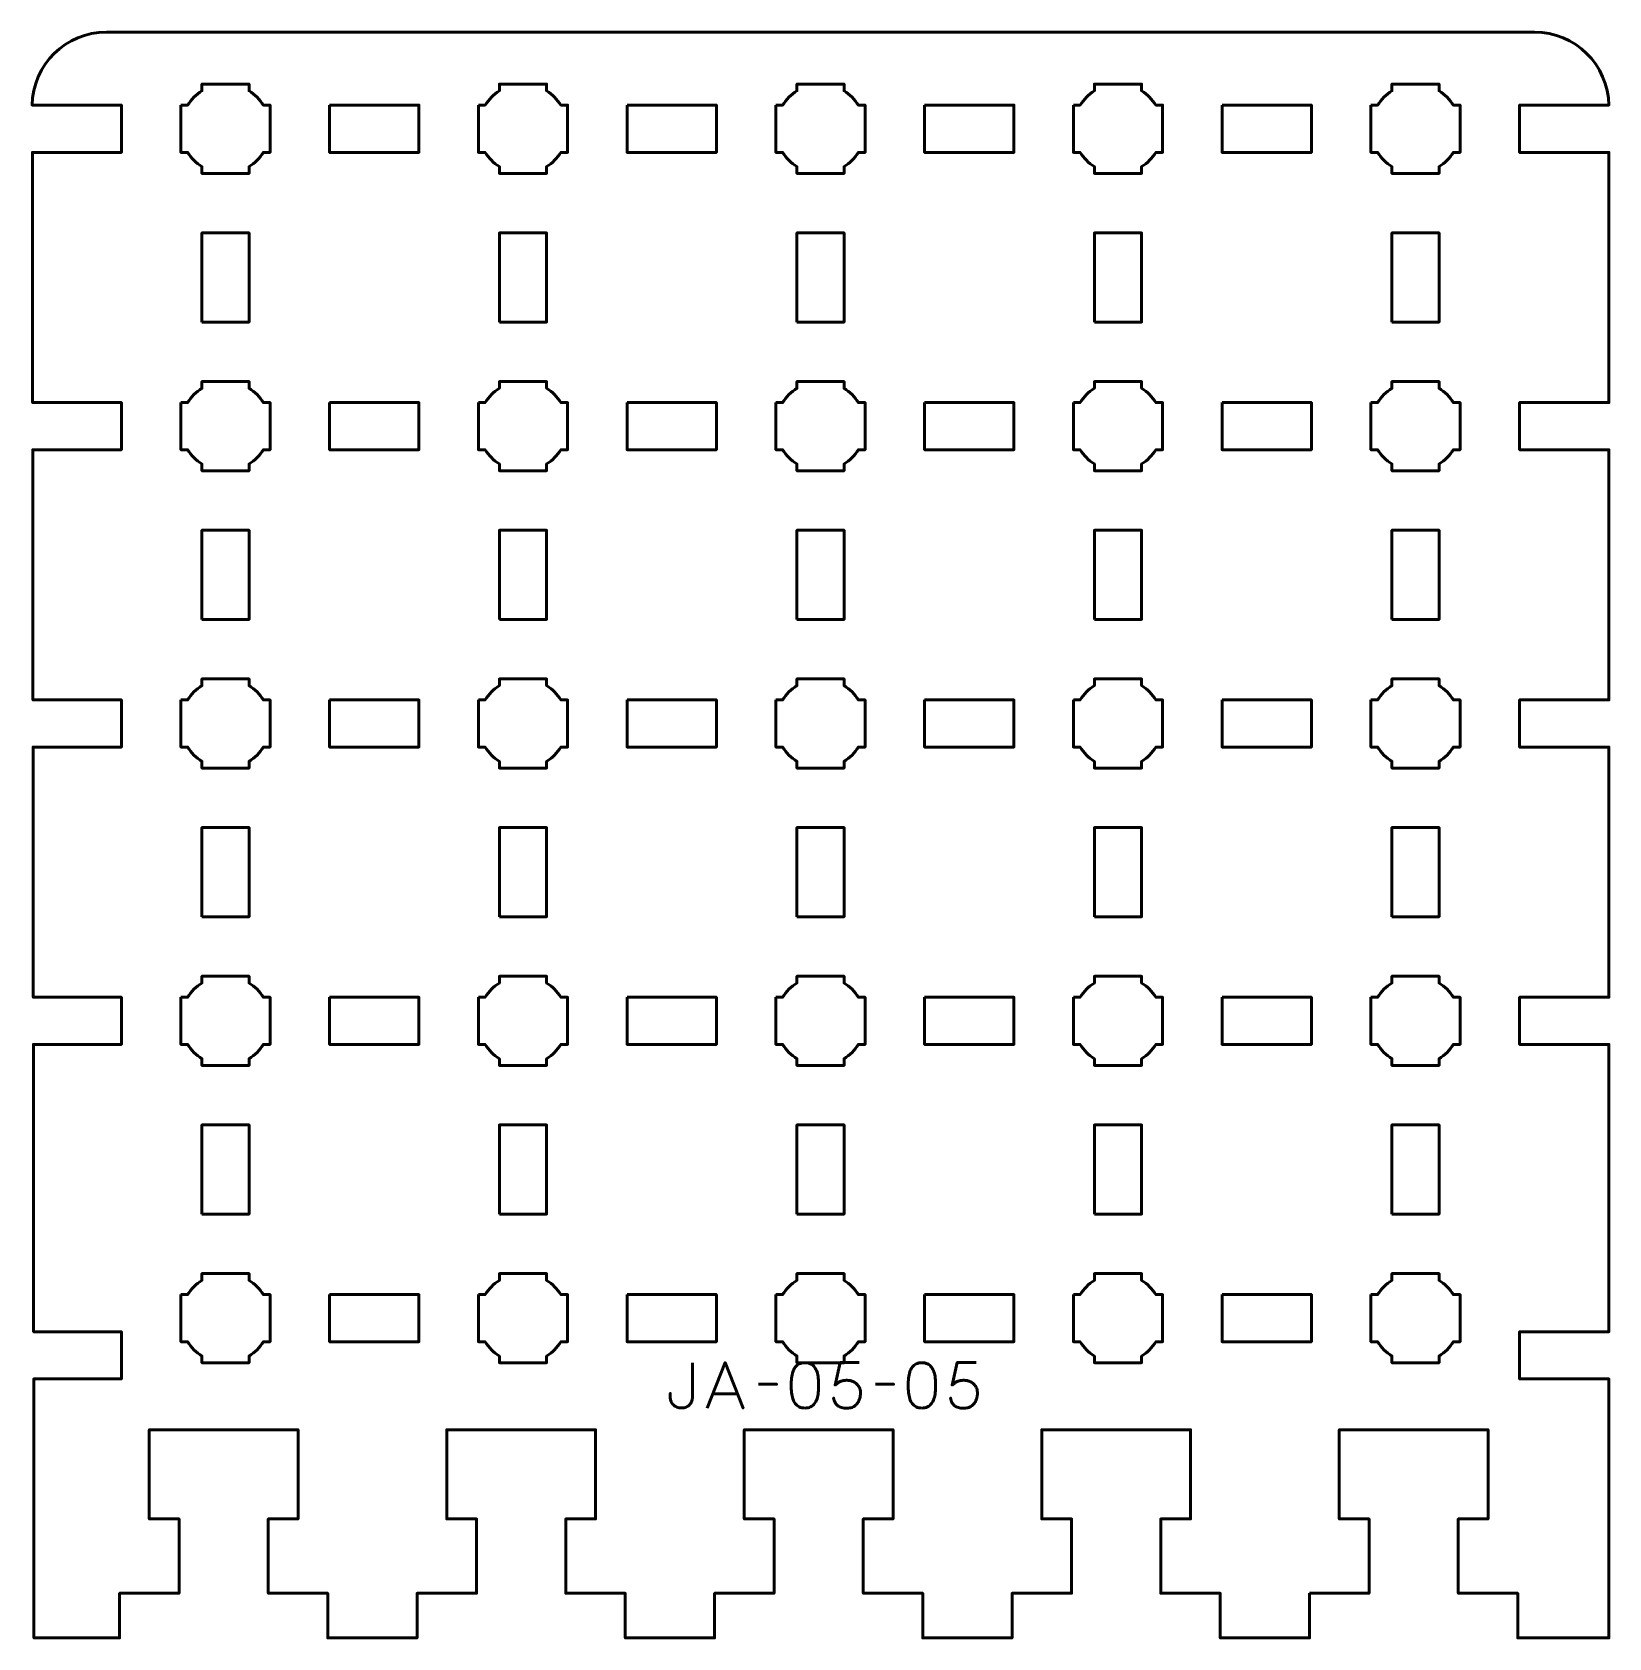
# Model space of a CAD drawing. Header units: centimetres. Extents: x -15.8 to -5.2, y -20.2 to -9.4.
import ezdxf

# ---------------------------------------------------------------- set-up
doc = ezdxf.new("R2010")
doc.units = ezdxf.units.CM
doc.header["$MEASUREMENT"] = 0
doc.layers.add('Layer 1', color=7, linetype='Continuous')

msp = doc.modelspace()

# ---------------------------------------------------------------- linework, layer by layer
at = {"layer": 'Layer 1', "lineweight": 53}
for points, knots in [([(-7.21256, -19.95), (-7.21256, -19.95), (-7.21256, -20.25), (-7.21256, -20.25), (-7.21256, -20.25), (-7.21256, -20.25), (-7.81256, -20.25), (-7.81256, -20.25), (-7.81256, -20.25), (-7.81256, -20.25), (-7.81256, -19.95), (-7.81256, -19.95), (-7.81256, -19.95), (-7.81256, -19.95), (-8.21256, -19.95001), (-8.21256, -19.95001), (-8.21256, -19.95001), (-8.21256, -19.95001), (-8.21256, -19.45), (-8.21256, -19.45), (-8.21256, -19.45), (-8.21256, -19.45), (-8.01256, -19.44999), (-8.01256, -19.44999), (-8.01256, -19.44999), (-8.01256, -19.44999), (-8.01256, -18.85), (-8.01256, -18.85), (-8.01256, -18.85), (-8.39589, -18.85), (-8.62923, -18.85), (-9.01256, -18.85), (-9.01256, -18.85), (-9.01256, -18.85), (-9.01256, -19.44999), (-9.01256, -19.44999), (-9.01256, -19.44999), (-9.01256, -19.44999), (-8.81256, -19.45), (-8.81256, -19.45), (-8.81256, -19.45), (-8.81256, -19.45), (-8.81256, -19.95), (-8.81256, -19.95), (-8.81256, -19.95), (-8.81256, -19.95), (-9.21256, -19.95), (-9.21256, -19.95), (-9.21256, -19.95), (-9.21256, -19.95), (-9.21256, -20.25), (-9.21256, -20.25), (-9.21256, -20.25), (-9.21256, -20.25), (-9.81256, -20.25), (-9.81256, -20.25), (-9.81256, -20.25), (-9.81256, -20.25), (-9.81256, -19.95), (-9.81256, -19.95), (-9.81256, -19.95), (-9.81256, -19.95), (-10.21256, -19.95), (-10.21256, -19.95), (-10.21256, -19.95), (-10.21256, -19.95), (-10.21256, -19.45), (-10.21256, -19.45), (-10.21256, -19.45), (-10.21256, -19.45), (-10.01256, -19.44999), (-10.01256, -19.44999), (-10.01256, -19.44999), (-10.01256, -19.44999), (-10.01256, -18.85), (-10.01256, -18.85), (-10.01256, -18.85), (-10.39589, -18.85), (-10.62923, -18.85), (-11.01256, -18.85), (-11.01256, -18.85), (-11.01256, -18.85), (-11.01256, -19.44999), (-11.01256, -19.44999), (-11.01256, -19.44999), (-11.01256, -19.44999), (-10.81256, -19.45), (-10.81256, -19.45), (-10.81256, -19.45), (-10.81256, -19.45), (-10.81256, -19.95001), (-10.81256, -19.95001), (-10.81256, -19.95001), (-10.81256, -19.95001), (-11.21256, -19.95), (-11.21256, -19.95), (-11.21256, -19.95), (-11.21256, -19.95), (-11.21256, -20.25), (-11.21256, -20.25), (-11.21256, -20.25), (-11.21256, -20.25), (-11.81256, -20.25), (-11.81256, -20.25), (-11.81256, -20.25), (-11.81256, -20.25), (-11.81256, -19.95), (-11.81256, -19.95), (-11.81256, -19.95), (-11.81256, -19.95), (-12.21256, -19.95), (-12.21256, -19.95), (-12.21256, -19.95), (-12.21256, -19.95), (-12.21256, -19.45), (-12.21256, -19.45), (-12.21256, -19.45), (-12.21256, -19.45), (-12.01256, -19.44999), (-12.01256, -19.44999), (-12.01256, -19.44999), (-12.01256, -19.44999), (-12.01256, -18.85), (-12.01256, -18.85), (-12.01256, -18.85), (-12.39589, -18.85), (-12.62923, -18.85), (-13.01256, -18.85), (-13.01256, -18.85), (-13.01256, -18.85), (-13.01256, -19.44999), (-13.01256, -19.44999), (-13.01256, -19.44999), (-13.01256, -19.44999), (-12.81256, -19.45), (-12.81256, -19.45), (-12.81256, -19.45), (-12.81256, -19.45), (-12.81256, -19.95001), (-12.81256, -19.95001), (-12.81256, -19.95001), (-12.81256, -19.95001), (-13.21256, -19.95), (-13.21256, -19.95), (-13.21256, -19.95), (-13.21256, -19.95), (-13.21256, -20.25), (-13.21256, -20.25), (-13.21256, -20.25), (-13.21256, -20.25), (-13.81256, -20.25), (-13.81256, -20.25), (-13.81256, -20.25), (-13.81256, -20.25), (-13.81256, -19.95), (-13.81256, -19.95), (-13.81256, -19.95), (-13.81256, -19.95), (-14.21256, -19.95), (-14.21256, -19.95), (-14.21256, -19.95), (-14.21256, -19.95), (-14.21256, -19.45), (-14.21256, -19.45), (-14.21256, -19.45), (-14.21256, -19.45), (-14.01256, -19.44999), (-14.01256, -19.44999), (-14.01256, -19.44999), (-14.01256, -19.44999), (-14.01256, -18.85), (-14.01256, -18.85), (-14.01256, -18.85), (-14.39589, -18.85), (-14.62923, -18.85), (-15.01256, -18.85), (-15.01256, -18.85), (-15.01256, -18.85), (-15.01256, -19.44999), (-15.01256, -19.44999), (-15.01256, -19.44999), (-15.01256, -19.44999), (-14.81256, -19.45), (-14.81256, -19.45), (-14.81256, -19.45), (-14.81256, -19.45), (-14.81256, -19.95001), (-14.81256, -19.95001), (-14.81256, -19.95001), (-14.81256, -19.95001), (-15.21256, -19.95), (-15.21256, -19.95), (-15.21256, -19.95), (-15.21256, -19.95), (-15.21256, -20.25), (-15.21256, -20.25), (-15.21256, -20.25), (-15.21256, -20.25), (-15.78756, -20.25), (-15.78756, -20.25), (-15.78756, -20.25), (-15.78756, -20.25), (-15.7894, -18.50875), (-15.7894, -18.50875), (-15.7894, -18.50875), (-15.7894, -18.50875), (-15.20006, -18.50875), (-15.20006, -18.50875), (-15.20006, -18.50875), (-15.20006, -18.50875), (-15.20006, -18.19125), (-15.20006, -18.19125), (-15.20006, -18.19125), (-15.20006, -18.19125), (-15.78974, -18.19125), (-15.78974, -18.19125), (-15.78974, -18.19125), (-15.78974, -18.19125), (-15.79178, -16.25875), (-15.79178, -16.25875), (-15.79178, -16.25875), (-15.79178, -16.25875), (-15.20006, -16.25875), (-15.20006, -16.25875), (-15.20006, -16.25875), (-15.20006, -16.25875), (-15.20006, -15.94125), (-15.20006, -15.94125), (-15.20006, -15.94125), (-15.20006, -15.94125), (-15.79212, -15.94125), (-15.79212, -15.94125), (-15.79212, -15.94125), (-15.79212, -15.94125), (-15.7939, -14.25875), (-15.7939, -14.25875), (-15.7939, -14.25875), (-15.7939, -14.25875), (-15.20006, -14.25875), (-15.20006, -14.25875), (-15.20006, -14.25875), (-15.20006, -14.25875), (-15.20006, -13.94125), (-15.20006, -13.94125), (-15.20006, -13.94125), (-15.20006, -13.94125), (-15.79423, -13.94125), (-15.79423, -13.94125), (-15.79423, -13.94125), (-15.79423, -13.94125), (-15.79601, -12.25875), (-15.79601, -12.25875), (-15.79601, -12.25875), (-15.79601, -12.25875), (-15.20006, -12.25875), (-15.20006, -12.25875), (-15.20006, -12.25875), (-15.20006, -12.25875), (-15.20006, -11.94125), (-15.20006, -11.94125), (-15.20006, -11.94125), (-15.20006, -11.94125), (-15.79635, -11.94125), (-15.79635, -11.94125), (-15.79635, -11.94125), (-15.79635, -11.94125), (-15.79813, -10.25875), (-15.79813, -10.25875), (-15.79813, -10.25875), (-15.79813, -10.25875), (-15.20006, -10.25875), (-15.20006, -10.25875), (-15.20006, -10.25875), (-15.20006, -10.25875), (-15.20006, -9.94125), (-15.20006, -9.94125), (-15.20006, -9.94125), (-15.20006, -9.94125), (-15.79995, -9.94125), (-15.79995, -9.94125), (-15.79995, -9.94125), (-15.79528, -9.6692), (-15.57322, -9.45), (-15.30006, -9.45), (-15.30006, -9.45), (-15.30006, -9.45), (-5.70006, -9.45), (-5.70006, -9.45), (-5.70006, -9.45), (-5.4269, -9.45), (-5.20484, -9.6692), (-5.20017, -9.94125), (-5.20017, -9.94125), (-5.20017, -9.94125), (-5.80006, -9.94125), (-5.80006, -9.94125), (-5.80006, -9.94125), (-5.80006, -9.94125), (-5.80006, -10.25875), (-5.80006, -10.25875), (-5.80006, -10.25875), (-5.80006, -10.25875), (-5.20006, -10.25875), (-5.20006, -10.25875), (-5.20006, -10.25875), (-5.20006, -10.25875), (-5.20006, -11.94125), (-5.20006, -11.94125), (-5.20006, -11.94125), (-5.20006, -11.94125), (-5.80006, -11.94125), (-5.80006, -11.94125), (-5.80006, -11.94125), (-5.80006, -11.94125), (-5.80006, -12.25875), (-5.80006, -12.25875), (-5.80006, -12.25875), (-5.80006, -12.25875), (-5.20006, -12.25875), (-5.20006, -12.25875), (-5.20006, -12.25875), (-5.20006, -12.25875), (-5.20006, -13.94125), (-5.20006, -13.94125), (-5.20006, -13.94125), (-5.20006, -13.94125), (-5.80006, -13.94125), (-5.80006, -13.94125), (-5.80006, -13.94125), (-5.80006, -13.94125), (-5.80006, -14.25875), (-5.80006, -14.25875), (-5.80006, -14.25875), (-5.80006, -14.25875), (-5.20006, -14.25875), (-5.20006, -14.25875), (-5.20006, -14.25875), (-5.20006, -14.25875), (-5.20006, -15.94125), (-5.20006, -15.94125), (-5.20006, -15.94125), (-5.20006, -15.94125), (-5.80006, -15.94125), (-5.80006, -15.94125), (-5.80006, -15.94125), (-5.80006, -15.94125), (-5.80006, -16.25875), (-5.80006, -16.25875), (-5.80006, -16.25875), (-5.80006, -16.25875), (-5.20006, -16.25875), (-5.20006, -16.25875), (-5.20006, -16.25875), (-5.20006, -16.25875), (-5.20006, -18.19125), (-5.20006, -18.19125), (-5.20006, -18.19125), (-5.20006, -18.19125), (-5.80006, -18.19125), (-5.80006, -18.19125), (-5.80006, -18.19125), (-5.80006, -18.19125), (-5.80006, -18.50875), (-5.80006, -18.50875), (-5.80006, -18.50875), (-5.80006, -18.50875), (-5.20006, -18.50875), (-5.20006, -18.50875), (-5.20006, -18.50875), (-5.20006, -18.50875), (-5.20006, -19.95001), (-5.20006, -19.95001), (-5.20006, -19.95001), (-5.20006, -19.95001), (-5.20006, -19.95), (-5.20006, -19.95), (-5.20006, -19.95), (-5.20006, -19.95), (-5.20006, -20.25), (-5.20006, -20.25), (-5.20006, -20.25), (-5.20006, -20.25), (-5.81256, -20.25), (-5.81256, -20.25), (-5.81256, -20.25), (-5.81256, -20.25), (-5.81256, -19.95), (-5.81256, -19.95), (-5.81256, -19.95), (-5.81256, -19.95), (-6.21256, -19.95001), (-6.21256, -19.95001), (-6.21256, -19.95001), (-6.21256, -19.95001), (-6.21256, -19.45), (-6.21256, -19.45), (-6.21256, -19.45), (-6.21256, -19.45), (-6.01256, -19.44999), (-6.01256, -19.44999), (-6.01256, -19.44999), (-6.01256, -19.44999), (-6.01256, -18.85), (-6.01256, -18.85), (-6.01256, -18.85), (-6.39589, -18.85), (-6.62923, -18.85), (-7.01256, -18.85), (-7.01256, -18.85), (-7.01256, -18.85), (-7.01256, -19.44999), (-7.01256, -19.44999), (-7.01256, -19.44999), (-7.01256, -19.44999), (-6.81256, -19.45), (-6.81256, -19.45), (-6.81256, -19.45), (-6.81256, -19.45), (-6.81256, -19.95), (-6.81256, -19.95), (-6.81256, -19.95), (-6.81256, -19.95), (-7.21256, -19.95), (-7.21256, -19.95)], [0, 0, 0, 0, 0.00943396, 0.00943396, 0.00943396, 0.00943396, 0.01886792, 0.01886792, 0.01886792, 0.01886792, 0.02830189, 0.02830189, 0.02830189, 0.02830189, 0.03773585, 0.03773585, 0.03773585, 0.03773585, 0.04716981, 0.04716981, 0.04716981, 0.04716981, 0.05660377, 0.05660377, 0.05660377, 0.05660377, 0.06603774, 0.06603774, 0.06603774, 0.06603774, 0.0754717, 0.0754717, 0.0754717, 0.0754717, 0.08490566, 0.08490566, 0.08490566, 0.08490566, 0.09433962, 0.09433962, 0.09433962, 0.09433962, 0.10377358, 0.10377358, 0.10377358, 0.10377358, 0.11320755, 0.11320755, 0.11320755, 0.11320755, 0.12264151, 0.12264151, 0.12264151, 0.12264151, 0.13207547, 0.13207547, 0.13207547, 0.13207547, 0.14150943, 0.14150943, 0.14150943, 0.14150943, 0.1509434, 0.1509434, 0.1509434, 0.1509434, 0.16037736, 0.16037736, 0.16037736, 0.16037736, 0.16981132, 0.16981132, 0.16981132, 0.16981132, 0.17924528, 0.17924528, 0.17924528, 0.17924528, 0.18867925, 0.18867925, 0.18867925, 0.18867925, 0.19811321, 0.19811321, 0.19811321, 0.19811321, 0.20754717, 0.20754717, 0.20754717, 0.20754717, 0.21698113, 0.21698113, 0.21698113, 0.21698113, 0.22641509, 0.22641509, 0.22641509, 0.22641509, 0.23584906, 0.23584906, 0.23584906, 0.23584906, 0.24528302, 0.24528302, 0.24528302, 0.24528302, 0.25471698, 0.25471698, 0.25471698, 0.25471698, 0.26415094, 0.26415094, 0.26415094, 0.26415094, 0.27358491, 0.27358491, 0.27358491, 0.27358491, 0.28301887, 0.28301887, 0.28301887, 0.28301887, 0.29245283, 0.29245283, 0.29245283, 0.29245283, 0.30188679, 0.30188679, 0.30188679, 0.30188679, 0.31132075, 0.31132075, 0.31132075, 0.31132075, 0.32075472, 0.32075472, 0.32075472, 0.32075472, 0.33018868, 0.33018868, 0.33018868, 0.33018868, 0.33962264, 0.33962264, 0.33962264, 0.33962264, 0.3490566, 0.3490566, 0.3490566, 0.3490566, 0.35849057, 0.35849057, 0.35849057, 0.35849057, 0.36792453, 0.36792453, 0.36792453, 0.36792453, 0.37735849, 0.37735849, 0.37735849, 0.37735849, 0.38679245, 0.38679245, 0.38679245, 0.38679245, 0.39622642, 0.39622642, 0.39622642, 0.39622642, 0.40566038, 0.40566038, 0.40566038, 0.40566038, 0.41509434, 0.41509434, 0.41509434, 0.41509434, 0.4245283, 0.4245283, 0.4245283, 0.4245283, 0.43396226, 0.43396226, 0.43396226, 0.43396226, 0.44339623, 0.44339623, 0.44339623, 0.44339623, 0.45283019, 0.45283019, 0.45283019, 0.45283019, 0.46226415, 0.46226415, 0.46226415, 0.46226415, 0.47169811, 0.47169811, 0.47169811, 0.47169811, 0.48113208, 0.48113208, 0.48113208, 0.48113208, 0.49056604, 0.49056604, 0.49056604, 0.49056604, 0.5, 0.5, 0.5, 0.5, 0.50943396, 0.50943396, 0.50943396, 0.50943396, 0.51886792, 0.51886792, 0.51886792, 0.51886792, 0.52830189, 0.52830189, 0.52830189, 0.52830189, 0.53773585, 0.53773585, 0.53773585, 0.53773585, 0.54716981, 0.54716981, 0.54716981, 0.54716981, 0.55660377, 0.55660377, 0.55660377, 0.55660377, 0.56603774, 0.56603774, 0.56603774, 0.56603774, 0.5754717, 0.5754717, 0.5754717, 0.5754717, 0.58490566, 0.58490566, 0.58490566, 0.58490566, 0.59433962, 0.59433962, 0.59433962, 0.59433962, 0.60377358, 0.60377358, 0.60377358, 0.60377358, 0.61320755, 0.61320755, 0.61320755, 0.61320755, 0.62264151, 0.62264151, 0.62264151, 0.62264151, 0.63207547, 0.63207547, 0.63207547, 0.63207547, 0.64150943, 0.64150943, 0.64150943, 0.64150943, 0.6509434, 0.6509434, 0.6509434, 0.6509434, 0.66037736, 0.66037736, 0.66037736, 0.66037736, 0.66981132, 0.66981132, 0.66981132, 0.66981132, 0.67924528, 0.67924528, 0.67924528, 0.67924528, 0.68867925, 0.68867925, 0.68867925, 0.68867925, 0.69811321, 0.69811321, 0.69811321, 0.69811321, 0.70754717, 0.70754717, 0.70754717, 0.70754717, 0.71698113, 0.71698113, 0.71698113, 0.71698113, 0.72641509, 0.72641509, 0.72641509, 0.72641509, 0.73584906, 0.73584906, 0.73584906, 0.73584906, 0.74528302, 0.74528302, 0.74528302, 0.74528302, 0.75471698, 0.75471698, 0.75471698, 0.75471698, 0.76415094, 0.76415094, 0.76415094, 0.76415094, 0.77358491, 0.77358491, 0.77358491, 0.77358491, 0.78301887, 0.78301887, 0.78301887, 0.78301887, 0.79245283, 0.79245283, 0.79245283, 0.79245283, 0.80188679, 0.80188679, 0.80188679, 0.80188679, 0.81132075, 0.81132075, 0.81132075, 0.81132075, 0.82075472, 0.82075472, 0.82075472, 0.82075472, 0.83018868, 0.83018868, 0.83018868, 0.83018868, 0.83962264, 0.83962264, 0.83962264, 0.83962264, 0.8490566, 0.8490566, 0.8490566, 0.8490566, 0.85849057, 0.85849057, 0.85849057, 0.85849057, 0.86792453, 0.86792453, 0.86792453, 0.86792453, 0.87735849, 0.87735849, 0.87735849, 0.87735849, 0.88679245, 0.88679245, 0.88679245, 0.88679245, 0.89622642, 0.89622642, 0.89622642, 0.89622642, 0.90566038, 0.90566038, 0.90566038, 0.90566038, 0.91509434, 0.91509434, 0.91509434, 0.91509434, 0.9245283, 0.9245283, 0.9245283, 0.9245283, 0.93396226, 0.93396226, 0.93396226, 0.93396226, 0.94339623, 0.94339623, 0.94339623, 0.94339623, 0.95283019, 0.95283019, 0.95283019, 0.95283019, 0.96226415, 0.96226415, 0.96226415, 0.96226415, 0.97169811, 0.97169811, 0.97169811, 0.97169811, 0.98113208, 0.98113208, 0.98113208, 0.98113208, 0.99056604, 0.99056604, 0.99056604, 0.99056604, 1, 1, 1, 1]), ([(-14.80006, -9.94125), (-14.80006, -9.94125), (-14.75462, -9.94125), (-14.75462, -9.94125), (-14.75462, -9.94125), (-14.73039, -9.90249), (-14.69756, -9.86967), (-14.65881, -9.84544), (-14.65881, -9.84544), (-14.65881, -9.84544), (-14.65881, -9.8), (-14.65881, -9.8), (-14.65881, -9.8), (-14.65881, -9.8), (-14.50006, -9.8), (-14.50006, -9.8), (-14.50006, -9.8), (-14.50006, -9.8), (-14.34131, -9.8), (-14.34131, -9.8), (-14.34131, -9.8), (-14.34131, -9.8), (-14.34131, -9.84544), (-14.34131, -9.84544), (-14.34131, -9.84544), (-14.30256, -9.86967), (-14.26973, -9.90249), (-14.2455, -9.94125), (-14.2455, -9.94125), (-14.2455, -9.94125), (-14.20006, -9.94125), (-14.20006, -9.94125), (-14.20006, -9.94125), (-14.20006, -9.94125), (-14.20006, -10.1), (-14.20006, -10.1), (-14.20006, -10.1), (-14.20006, -10.1), (-14.20006, -10.25875), (-14.20006, -10.25875), (-14.20006, -10.25875), (-14.20006, -10.25875), (-14.2455, -10.25875), (-14.2455, -10.25875), (-14.2455, -10.25875), (-14.26973, -10.29751), (-14.30256, -10.33033), (-14.34131, -10.35456), (-14.34131, -10.35456), (-14.34131, -10.35456), (-14.34131, -10.4), (-14.34131, -10.4), (-14.34131, -10.4), (-14.34131, -10.4), (-14.50006, -10.4), (-14.50006, -10.4), (-14.50006, -10.4), (-14.50006, -10.4), (-14.65881, -10.4), (-14.65881, -10.4), (-14.65881, -10.4), (-14.65881, -10.4), (-14.65881, -10.35456), (-14.65881, -10.35456), (-14.65881, -10.35456), (-14.69756, -10.33033), (-14.73039, -10.29751), (-14.75462, -10.25875), (-14.75462, -10.25875), (-14.75462, -10.25875), (-14.80006, -10.25875), (-14.80006, -10.25875), (-14.80006, -10.25875), (-14.80006, -10.25875), (-14.80006, -10.1), (-14.80006, -10.1), (-14.80006, -10.1), (-14.80006, -10.1), (-14.80006, -9.94125), (-14.80006, -9.94125)], [0, 0, 0, 0, 0.05, 0.05, 0.05, 0.05, 0.1, 0.1, 0.1, 0.1, 0.15, 0.15, 0.15, 0.15, 0.2, 0.2, 0.2, 0.2, 0.25, 0.25, 0.25, 0.25, 0.3, 0.3, 0.3, 0.3, 0.35, 0.35, 0.35, 0.35, 0.4, 0.4, 0.4, 0.4, 0.45, 0.45, 0.45, 0.45, 0.5, 0.5, 0.5, 0.5, 0.55, 0.55, 0.55, 0.55, 0.6, 0.6, 0.6, 0.6, 0.65, 0.65, 0.65, 0.65, 0.7, 0.7, 0.7, 0.7, 0.75, 0.75, 0.75, 0.75, 0.8, 0.8, 0.8, 0.8, 0.85, 0.85, 0.85, 0.85, 0.9, 0.9, 0.9, 0.9, 0.95, 0.95, 0.95, 0.95, 1, 1, 1, 1]), ([(-12.80006, -9.94125), (-12.80006, -9.94125), (-12.75462, -9.94125), (-12.75462, -9.94125), (-12.75462, -9.94125), (-12.73039, -9.90249), (-12.69756, -9.86967), (-12.65881, -9.84544), (-12.65881, -9.84544), (-12.65881, -9.84544), (-12.65881, -9.8), (-12.65881, -9.8), (-12.65881, -9.8), (-12.65881, -9.8), (-12.50006, -9.8), (-12.50006, -9.8), (-12.50006, -9.8), (-12.50006, -9.8), (-12.34131, -9.8), (-12.34131, -9.8), (-12.34131, -9.8), (-12.34131, -9.8), (-12.34131, -9.84544), (-12.34131, -9.84544), (-12.34131, -9.84544), (-12.30256, -9.86967), (-12.26973, -9.90249), (-12.2455, -9.94125), (-12.2455, -9.94125), (-12.2455, -9.94125), (-12.20006, -9.94125), (-12.20006, -9.94125), (-12.20006, -9.94125), (-12.20006, -9.94125), (-12.20006, -10.1), (-12.20006, -10.1), (-12.20006, -10.1), (-12.20006, -10.1), (-12.20006, -10.25875), (-12.20006, -10.25875), (-12.20006, -10.25875), (-12.20006, -10.25875), (-12.2455, -10.25875), (-12.2455, -10.25875), (-12.2455, -10.25875), (-12.26973, -10.29751), (-12.30256, -10.33033), (-12.34131, -10.35456), (-12.34131, -10.35456), (-12.34131, -10.35456), (-12.34131, -10.4), (-12.34131, -10.4), (-12.34131, -10.4), (-12.34131, -10.4), (-12.50006, -10.4), (-12.50006, -10.4), (-12.50006, -10.4), (-12.50006, -10.4), (-12.65881, -10.4), (-12.65881, -10.4), (-12.65881, -10.4), (-12.65881, -10.4), (-12.65881, -10.35456), (-12.65881, -10.35456), (-12.65881, -10.35456), (-12.69756, -10.33033), (-12.73039, -10.29751), (-12.75462, -10.25875), (-12.75462, -10.25875), (-12.75462, -10.25875), (-12.80006, -10.25875), (-12.80006, -10.25875), (-12.80006, -10.25875), (-12.80006, -10.25875), (-12.80006, -10.1), (-12.80006, -10.1), (-12.80006, -10.1), (-12.80006, -10.1), (-12.80006, -9.94125), (-12.80006, -9.94125)], [0, 0, 0, 0, 0.05, 0.05, 0.05, 0.05, 0.1, 0.1, 0.1, 0.1, 0.15, 0.15, 0.15, 0.15, 0.2, 0.2, 0.2, 0.2, 0.25, 0.25, 0.25, 0.25, 0.3, 0.3, 0.3, 0.3, 0.35, 0.35, 0.35, 0.35, 0.4, 0.4, 0.4, 0.4, 0.45, 0.45, 0.45, 0.45, 0.5, 0.5, 0.5, 0.5, 0.55, 0.55, 0.55, 0.55, 0.6, 0.6, 0.6, 0.6, 0.65, 0.65, 0.65, 0.65, 0.7, 0.7, 0.7, 0.7, 0.75, 0.75, 0.75, 0.75, 0.8, 0.8, 0.8, 0.8, 0.85, 0.85, 0.85, 0.85, 0.9, 0.9, 0.9, 0.9, 0.95, 0.95, 0.95, 0.95, 1, 1, 1, 1]), ([(-10.80006, -9.94125), (-10.80006, -9.94125), (-10.75462, -9.94125), (-10.75462, -9.94125), (-10.75462, -9.94125), (-10.73039, -9.90249), (-10.69756, -9.86967), (-10.65881, -9.84544), (-10.65881, -9.84544), (-10.65881, -9.84544), (-10.65881, -9.8), (-10.65881, -9.8), (-10.65881, -9.8), (-10.65881, -9.8), (-10.50006, -9.8), (-10.50006, -9.8), (-10.50006, -9.8), (-10.50006, -9.8), (-10.34131, -9.8), (-10.34131, -9.8), (-10.34131, -9.8), (-10.34131, -9.8), (-10.34131, -9.84544), (-10.34131, -9.84544), (-10.34131, -9.84544), (-10.30256, -9.86967), (-10.26973, -9.90249), (-10.2455, -9.94125), (-10.2455, -9.94125), (-10.2455, -9.94125), (-10.20006, -9.94125), (-10.20006, -9.94125), (-10.20006, -9.94125), (-10.20006, -9.94125), (-10.20006, -10.1), (-10.20006, -10.1), (-10.20006, -10.1), (-10.20006, -10.1), (-10.20006, -10.25875), (-10.20006, -10.25875), (-10.20006, -10.25875), (-10.20006, -10.25875), (-10.2455, -10.25875), (-10.2455, -10.25875), (-10.2455, -10.25875), (-10.26973, -10.29751), (-10.30256, -10.33033), (-10.34131, -10.35456), (-10.34131, -10.35456), (-10.34131, -10.35456), (-10.34131, -10.4), (-10.34131, -10.4), (-10.34131, -10.4), (-10.34131, -10.4), (-10.50006, -10.4), (-10.50006, -10.4), (-10.50006, -10.4), (-10.50006, -10.4), (-10.65881, -10.4), (-10.65881, -10.4), (-10.65881, -10.4), (-10.65881, -10.4), (-10.65881, -10.35456), (-10.65881, -10.35456), (-10.65881, -10.35456), (-10.69756, -10.33033), (-10.73039, -10.29751), (-10.75462, -10.25875), (-10.75462, -10.25875), (-10.75462, -10.25875), (-10.80006, -10.25875), (-10.80006, -10.25875), (-10.80006, -10.25875), (-10.80006, -10.25875), (-10.80006, -10.1), (-10.80006, -10.1), (-10.80006, -10.1), (-10.80006, -10.1), (-10.80006, -9.94125), (-10.80006, -9.94125)], [0, 0, 0, 0, 0.05, 0.05, 0.05, 0.05, 0.1, 0.1, 0.1, 0.1, 0.15, 0.15, 0.15, 0.15, 0.2, 0.2, 0.2, 0.2, 0.25, 0.25, 0.25, 0.25, 0.3, 0.3, 0.3, 0.3, 0.35, 0.35, 0.35, 0.35, 0.4, 0.4, 0.4, 0.4, 0.45, 0.45, 0.45, 0.45, 0.5, 0.5, 0.5, 0.5, 0.55, 0.55, 0.55, 0.55, 0.6, 0.6, 0.6, 0.6, 0.65, 0.65, 0.65, 0.65, 0.7, 0.7, 0.7, 0.7, 0.75, 0.75, 0.75, 0.75, 0.8, 0.8, 0.8, 0.8, 0.85, 0.85, 0.85, 0.85, 0.9, 0.9, 0.9, 0.9, 0.95, 0.95, 0.95, 0.95, 1, 1, 1, 1]), ([(-8.80006, -9.94125), (-8.80006, -9.94125), (-8.75462, -9.94125), (-8.75462, -9.94125), (-8.75462, -9.94125), (-8.73039, -9.90249), (-8.69756, -9.86967), (-8.65881, -9.84544), (-8.65881, -9.84544), (-8.65881, -9.84544), (-8.65881, -9.8), (-8.65881, -9.8), (-8.65881, -9.8), (-8.65881, -9.8), (-8.50006, -9.8), (-8.50006, -9.8), (-8.50006, -9.8), (-8.50006, -9.8), (-8.34131, -9.8), (-8.34131, -9.8), (-8.34131, -9.8), (-8.34131, -9.8), (-8.34131, -9.84544), (-8.34131, -9.84544), (-8.34131, -9.84544), (-8.30256, -9.86967), (-8.26973, -9.90249), (-8.2455, -9.94125), (-8.2455, -9.94125), (-8.2455, -9.94125), (-8.20006, -9.94125), (-8.20006, -9.94125), (-8.20006, -9.94125), (-8.20006, -9.94125), (-8.20006, -10.1), (-8.20006, -10.1), (-8.20006, -10.1), (-8.20006, -10.1), (-8.20006, -10.25875), (-8.20006, -10.25875), (-8.20006, -10.25875), (-8.20006, -10.25875), (-8.2455, -10.25875), (-8.2455, -10.25875), (-8.2455, -10.25875), (-8.26973, -10.29751), (-8.30256, -10.33033), (-8.34131, -10.35456), (-8.34131, -10.35456), (-8.34131, -10.35456), (-8.34131, -10.4), (-8.34131, -10.4), (-8.34131, -10.4), (-8.34131, -10.4), (-8.50006, -10.4), (-8.50006, -10.4), (-8.50006, -10.4), (-8.50006, -10.4), (-8.65881, -10.4), (-8.65881, -10.4), (-8.65881, -10.4), (-8.65881, -10.4), (-8.65881, -10.35456), (-8.65881, -10.35456), (-8.65881, -10.35456), (-8.69756, -10.33033), (-8.73039, -10.29751), (-8.75462, -10.25875), (-8.75462, -10.25875), (-8.75462, -10.25875), (-8.80006, -10.25875), (-8.80006, -10.25875), (-8.80006, -10.25875), (-8.80006, -10.25875), (-8.80006, -10.1), (-8.80006, -10.1), (-8.80006, -10.1), (-8.80006, -10.1), (-8.80006, -9.94125), (-8.80006, -9.94125)], [0, 0, 0, 0, 0.05, 0.05, 0.05, 0.05, 0.1, 0.1, 0.1, 0.1, 0.15, 0.15, 0.15, 0.15, 0.2, 0.2, 0.2, 0.2, 0.25, 0.25, 0.25, 0.25, 0.3, 0.3, 0.3, 0.3, 0.35, 0.35, 0.35, 0.35, 0.4, 0.4, 0.4, 0.4, 0.45, 0.45, 0.45, 0.45, 0.5, 0.5, 0.5, 0.5, 0.55, 0.55, 0.55, 0.55, 0.6, 0.6, 0.6, 0.6, 0.65, 0.65, 0.65, 0.65, 0.7, 0.7, 0.7, 0.7, 0.75, 0.75, 0.75, 0.75, 0.8, 0.8, 0.8, 0.8, 0.85, 0.85, 0.85, 0.85, 0.9, 0.9, 0.9, 0.9, 0.95, 0.95, 0.95, 0.95, 1, 1, 1, 1]), ([(-6.80006, -9.94125), (-6.80006, -9.94125), (-6.75462, -9.94125), (-6.75462, -9.94125), (-6.75462, -9.94125), (-6.73039, -9.90249), (-6.69756, -9.86967), (-6.65881, -9.84544), (-6.65881, -9.84544), (-6.65881, -9.84544), (-6.65881, -9.8), (-6.65881, -9.8), (-6.65881, -9.8), (-6.65881, -9.8), (-6.50006, -9.8), (-6.50006, -9.8), (-6.50006, -9.8), (-6.50006, -9.8), (-6.34131, -9.8), (-6.34131, -9.8), (-6.34131, -9.8), (-6.34131, -9.8), (-6.34131, -9.84544), (-6.34131, -9.84544), (-6.34131, -9.84544), (-6.30256, -9.86967), (-6.26973, -9.90249), (-6.2455, -9.94125), (-6.2455, -9.94125), (-6.2455, -9.94125), (-6.20006, -9.94125), (-6.20006, -9.94125), (-6.20006, -9.94125), (-6.20006, -9.94125), (-6.20006, -10.1), (-6.20006, -10.1), (-6.20006, -10.1), (-6.20006, -10.1), (-6.20006, -10.25875), (-6.20006, -10.25875), (-6.20006, -10.25875), (-6.20006, -10.25875), (-6.2455, -10.25875), (-6.2455, -10.25875), (-6.2455, -10.25875), (-6.26973, -10.29751), (-6.30256, -10.33033), (-6.34131, -10.35456), (-6.34131, -10.35456), (-6.34131, -10.35456), (-6.34131, -10.4), (-6.34131, -10.4), (-6.34131, -10.4), (-6.34131, -10.4), (-6.50006, -10.4), (-6.50006, -10.4), (-6.50006, -10.4), (-6.50006, -10.4), (-6.65881, -10.4), (-6.65881, -10.4), (-6.65881, -10.4), (-6.65881, -10.4), (-6.65881, -10.35456), (-6.65881, -10.35456), (-6.65881, -10.35456), (-6.69756, -10.33033), (-6.73039, -10.29751), (-6.75462, -10.25875), (-6.75462, -10.25875), (-6.75462, -10.25875), (-6.80006, -10.25875), (-6.80006, -10.25875), (-6.80006, -10.25875), (-6.80006, -10.25875), (-6.80006, -10.1), (-6.80006, -10.1), (-6.80006, -10.1), (-6.80006, -10.1), (-6.80006, -9.94125), (-6.80006, -9.94125)], [0, 0, 0, 0, 0.05, 0.05, 0.05, 0.05, 0.1, 0.1, 0.1, 0.1, 0.15, 0.15, 0.15, 0.15, 0.2, 0.2, 0.2, 0.2, 0.25, 0.25, 0.25, 0.25, 0.3, 0.3, 0.3, 0.3, 0.35, 0.35, 0.35, 0.35, 0.4, 0.4, 0.4, 0.4, 0.45, 0.45, 0.45, 0.45, 0.5, 0.5, 0.5, 0.5, 0.55, 0.55, 0.55, 0.55, 0.6, 0.6, 0.6, 0.6, 0.65, 0.65, 0.65, 0.65, 0.7, 0.7, 0.7, 0.7, 0.75, 0.75, 0.75, 0.75, 0.8, 0.8, 0.8, 0.8, 0.85, 0.85, 0.85, 0.85, 0.9, 0.9, 0.9, 0.9, 0.95, 0.95, 0.95, 0.95, 1, 1, 1, 1]), ([(-13.80006, -9.94125), (-13.80006, -9.94125), (-13.20006, -9.94125), (-13.20006, -9.94125), (-13.20006, -9.94125), (-13.20006, -9.94125), (-13.20006, -10.25875), (-13.20006, -10.25875), (-13.20006, -10.25875), (-13.20006, -10.25875), (-13.80006, -10.25875), (-13.80006, -10.25875), (-13.80006, -10.25875), (-13.80006, -10.25875), (-13.80006, -9.94125), (-13.80006, -9.94125)], [0, 0, 0, 0, 0.25, 0.25, 0.25, 0.25, 0.5, 0.5, 0.5, 0.5, 0.75, 0.75, 0.75, 0.75, 1, 1, 1, 1]), ([(-11.80006, -9.94125), (-11.80006, -9.94125), (-11.20006, -9.94125), (-11.20006, -9.94125), (-11.20006, -9.94125), (-11.20006, -9.94125), (-11.20006, -10.25875), (-11.20006, -10.25875), (-11.20006, -10.25875), (-11.20006, -10.25875), (-11.80006, -10.25875), (-11.80006, -10.25875), (-11.80006, -10.25875), (-11.80006, -10.25875), (-11.80006, -9.94125), (-11.80006, -9.94125)], [0, 0, 0, 0, 0.25, 0.25, 0.25, 0.25, 0.5, 0.5, 0.5, 0.5, 0.75, 0.75, 0.75, 0.75, 1, 1, 1, 1]), ([(-9.80006, -9.94125), (-9.80006, -9.94125), (-9.20006, -9.94125), (-9.20006, -9.94125), (-9.20006, -9.94125), (-9.20006, -9.94125), (-9.20006, -10.25875), (-9.20006, -10.25875), (-9.20006, -10.25875), (-9.20006, -10.25875), (-9.80006, -10.25875), (-9.80006, -10.25875), (-9.80006, -10.25875), (-9.80006, -10.25875), (-9.80006, -9.94125), (-9.80006, -9.94125)], [0, 0, 0, 0, 0.25, 0.25, 0.25, 0.25, 0.5, 0.5, 0.5, 0.5, 0.75, 0.75, 0.75, 0.75, 1, 1, 1, 1]), ([(-7.80006, -9.94125), (-7.80006, -9.94125), (-7.20006, -9.94125), (-7.20006, -9.94125), (-7.20006, -9.94125), (-7.20006, -9.94125), (-7.20006, -10.25875), (-7.20006, -10.25875), (-7.20006, -10.25875), (-7.20006, -10.25875), (-7.80006, -10.25875), (-7.80006, -10.25875), (-7.80006, -10.25875), (-7.80006, -10.25875), (-7.80006, -9.94125), (-7.80006, -9.94125)], [0, 0, 0, 0, 0.25, 0.25, 0.25, 0.25, 0.5, 0.5, 0.5, 0.5, 0.75, 0.75, 0.75, 0.75, 1, 1, 1, 1]), ([(-14.65881, -11.4), (-14.65881, -11.4), (-14.65881, -10.8), (-14.65881, -10.8), (-14.65881, -10.8), (-14.65881, -10.8), (-14.34131, -10.8), (-14.34131, -10.8), (-14.34131, -10.8), (-14.34131, -10.8), (-14.34131, -11.4), (-14.34131, -11.4), (-14.34131, -11.4), (-14.34131, -11.4), (-14.65881, -11.4), (-14.65881, -11.4)], [0, 0, 0, 0, 0.25, 0.25, 0.25, 0.25, 0.5, 0.5, 0.5, 0.5, 0.75, 0.75, 0.75, 0.75, 1, 1, 1, 1]), ([(-12.65881, -11.4), (-12.65881, -11.4), (-12.65881, -10.8), (-12.65881, -10.8), (-12.65881, -10.8), (-12.65881, -10.8), (-12.34131, -10.8), (-12.34131, -10.8), (-12.34131, -10.8), (-12.34131, -10.8), (-12.34131, -11.4), (-12.34131, -11.4), (-12.34131, -11.4), (-12.34131, -11.4), (-12.65881, -11.4), (-12.65881, -11.4)], [0, 0, 0, 0, 0.25, 0.25, 0.25, 0.25, 0.5, 0.5, 0.5, 0.5, 0.75, 0.75, 0.75, 0.75, 1, 1, 1, 1]), ([(-10.65881, -11.4), (-10.65881, -11.4), (-10.65881, -10.8), (-10.65881, -10.8), (-10.65881, -10.8), (-10.65881, -10.8), (-10.34131, -10.8), (-10.34131, -10.8), (-10.34131, -10.8), (-10.34131, -10.8), (-10.34131, -11.4), (-10.34131, -11.4), (-10.34131, -11.4), (-10.34131, -11.4), (-10.65881, -11.4), (-10.65881, -11.4)], [0, 0, 0, 0, 0.25, 0.25, 0.25, 0.25, 0.5, 0.5, 0.5, 0.5, 0.75, 0.75, 0.75, 0.75, 1, 1, 1, 1]), ([(-8.65881, -11.4), (-8.65881, -11.4), (-8.65881, -10.8), (-8.65881, -10.8), (-8.65881, -10.8), (-8.65881, -10.8), (-8.34131, -10.8), (-8.34131, -10.8), (-8.34131, -10.8), (-8.34131, -10.8), (-8.34131, -11.4), (-8.34131, -11.4), (-8.34131, -11.4), (-8.34131, -11.4), (-8.65881, -11.4), (-8.65881, -11.4)], [0, 0, 0, 0, 0.25, 0.25, 0.25, 0.25, 0.5, 0.5, 0.5, 0.5, 0.75, 0.75, 0.75, 0.75, 1, 1, 1, 1]), ([(-6.65881, -11.4), (-6.65881, -11.4), (-6.65881, -10.8), (-6.65881, -10.8), (-6.65881, -10.8), (-6.65881, -10.8), (-6.34131, -10.8), (-6.34131, -10.8), (-6.34131, -10.8), (-6.34131, -10.8), (-6.34131, -11.4), (-6.34131, -11.4), (-6.34131, -11.4), (-6.34131, -11.4), (-6.65881, -11.4), (-6.65881, -11.4)], [0, 0, 0, 0, 0.25, 0.25, 0.25, 0.25, 0.5, 0.5, 0.5, 0.5, 0.75, 0.75, 0.75, 0.75, 1, 1, 1, 1]), ([(-14.80006, -11.94125), (-14.80006, -11.94125), (-14.75462, -11.94125), (-14.75462, -11.94125), (-14.75462, -11.94125), (-14.73039, -11.90249), (-14.69756, -11.86967), (-14.65881, -11.84544), (-14.65881, -11.84544), (-14.65881, -11.84544), (-14.65881, -11.8), (-14.65881, -11.8), (-14.65881, -11.8), (-14.65881, -11.8), (-14.50006, -11.8), (-14.50006, -11.8), (-14.50006, -11.8), (-14.50006, -11.8), (-14.34131, -11.8), (-14.34131, -11.8), (-14.34131, -11.8), (-14.34131, -11.8), (-14.34131, -11.84544), (-14.34131, -11.84544), (-14.34131, -11.84544), (-14.30256, -11.86967), (-14.26973, -11.90249), (-14.2455, -11.94125), (-14.2455, -11.94125), (-14.2455, -11.94125), (-14.20006, -11.94125), (-14.20006, -11.94125), (-14.20006, -11.94125), (-14.20006, -11.94125), (-14.20006, -12.1), (-14.20006, -12.1), (-14.20006, -12.1), (-14.20006, -12.1), (-14.20006, -12.25875), (-14.20006, -12.25875), (-14.20006, -12.25875), (-14.20006, -12.25875), (-14.2455, -12.25875), (-14.2455, -12.25875), (-14.2455, -12.25875), (-14.26973, -12.29751), (-14.30256, -12.33033), (-14.34131, -12.35456), (-14.34131, -12.35456), (-14.34131, -12.35456), (-14.34131, -12.4), (-14.34131, -12.4), (-14.34131, -12.4), (-14.34131, -12.4), (-14.50006, -12.4), (-14.50006, -12.4), (-14.50006, -12.4), (-14.50006, -12.4), (-14.65881, -12.4), (-14.65881, -12.4), (-14.65881, -12.4), (-14.65881, -12.4), (-14.65881, -12.35456), (-14.65881, -12.35456), (-14.65881, -12.35456), (-14.69756, -12.33033), (-14.73039, -12.29751), (-14.75462, -12.25875), (-14.75462, -12.25875), (-14.75462, -12.25875), (-14.80006, -12.25875), (-14.80006, -12.25875), (-14.80006, -12.25875), (-14.80006, -12.25875), (-14.80006, -12.1), (-14.80006, -12.1), (-14.80006, -12.1), (-14.80006, -12.1), (-14.80006, -11.94125), (-14.80006, -11.94125)], [0, 0, 0, 0, 0.05, 0.05, 0.05, 0.05, 0.1, 0.1, 0.1, 0.1, 0.15, 0.15, 0.15, 0.15, 0.2, 0.2, 0.2, 0.2, 0.25, 0.25, 0.25, 0.25, 0.3, 0.3, 0.3, 0.3, 0.35, 0.35, 0.35, 0.35, 0.4, 0.4, 0.4, 0.4, 0.45, 0.45, 0.45, 0.45, 0.5, 0.5, 0.5, 0.5, 0.55, 0.55, 0.55, 0.55, 0.6, 0.6, 0.6, 0.6, 0.65, 0.65, 0.65, 0.65, 0.7, 0.7, 0.7, 0.7, 0.75, 0.75, 0.75, 0.75, 0.8, 0.8, 0.8, 0.8, 0.85, 0.85, 0.85, 0.85, 0.9, 0.9, 0.9, 0.9, 0.95, 0.95, 0.95, 0.95, 1, 1, 1, 1]), ([(-12.80006, -11.94125), (-12.80006, -11.94125), (-12.75462, -11.94125), (-12.75462, -11.94125), (-12.75462, -11.94125), (-12.73039, -11.90249), (-12.69756, -11.86967), (-12.65881, -11.84544), (-12.65881, -11.84544), (-12.65881, -11.84544), (-12.65881, -11.8), (-12.65881, -11.8), (-12.65881, -11.8), (-12.65881, -11.8), (-12.50006, -11.8), (-12.50006, -11.8), (-12.50006, -11.8), (-12.50006, -11.8), (-12.34131, -11.8), (-12.34131, -11.8), (-12.34131, -11.8), (-12.34131, -11.8), (-12.34131, -11.84544), (-12.34131, -11.84544), (-12.34131, -11.84544), (-12.30256, -11.86967), (-12.26973, -11.90249), (-12.2455, -11.94125), (-12.2455, -11.94125), (-12.2455, -11.94125), (-12.20006, -11.94125), (-12.20006, -11.94125), (-12.20006, -11.94125), (-12.20006, -11.94125), (-12.20006, -12.1), (-12.20006, -12.1), (-12.20006, -12.1), (-12.20006, -12.1), (-12.20006, -12.25875), (-12.20006, -12.25875), (-12.20006, -12.25875), (-12.20006, -12.25875), (-12.2455, -12.25875), (-12.2455, -12.25875), (-12.2455, -12.25875), (-12.26973, -12.29751), (-12.30256, -12.33033), (-12.34131, -12.35456), (-12.34131, -12.35456), (-12.34131, -12.35456), (-12.34131, -12.4), (-12.34131, -12.4), (-12.34131, -12.4), (-12.34131, -12.4), (-12.50006, -12.4), (-12.50006, -12.4), (-12.50006, -12.4), (-12.50006, -12.4), (-12.65881, -12.4), (-12.65881, -12.4), (-12.65881, -12.4), (-12.65881, -12.4), (-12.65881, -12.35456), (-12.65881, -12.35456), (-12.65881, -12.35456), (-12.69756, -12.33033), (-12.73039, -12.29751), (-12.75462, -12.25875), (-12.75462, -12.25875), (-12.75462, -12.25875), (-12.80006, -12.25875), (-12.80006, -12.25875), (-12.80006, -12.25875), (-12.80006, -12.25875), (-12.80006, -12.1), (-12.80006, -12.1), (-12.80006, -12.1), (-12.80006, -12.1), (-12.80006, -11.94125), (-12.80006, -11.94125)], [0, 0, 0, 0, 0.05, 0.05, 0.05, 0.05, 0.1, 0.1, 0.1, 0.1, 0.15, 0.15, 0.15, 0.15, 0.2, 0.2, 0.2, 0.2, 0.25, 0.25, 0.25, 0.25, 0.3, 0.3, 0.3, 0.3, 0.35, 0.35, 0.35, 0.35, 0.4, 0.4, 0.4, 0.4, 0.45, 0.45, 0.45, 0.45, 0.5, 0.5, 0.5, 0.5, 0.55, 0.55, 0.55, 0.55, 0.6, 0.6, 0.6, 0.6, 0.65, 0.65, 0.65, 0.65, 0.7, 0.7, 0.7, 0.7, 0.75, 0.75, 0.75, 0.75, 0.8, 0.8, 0.8, 0.8, 0.85, 0.85, 0.85, 0.85, 0.9, 0.9, 0.9, 0.9, 0.95, 0.95, 0.95, 0.95, 1, 1, 1, 1]), ([(-10.80006, -11.94125), (-10.80006, -11.94125), (-10.75462, -11.94125), (-10.75462, -11.94125), (-10.75462, -11.94125), (-10.73039, -11.90249), (-10.69756, -11.86967), (-10.65881, -11.84544), (-10.65881, -11.84544), (-10.65881, -11.84544), (-10.65881, -11.8), (-10.65881, -11.8), (-10.65881, -11.8), (-10.65881, -11.8), (-10.50006, -11.8), (-10.50006, -11.8), (-10.50006, -11.8), (-10.50006, -11.8), (-10.34131, -11.8), (-10.34131, -11.8), (-10.34131, -11.8), (-10.34131, -11.8), (-10.34131, -11.84544), (-10.34131, -11.84544), (-10.34131, -11.84544), (-10.30256, -11.86967), (-10.26973, -11.90249), (-10.2455, -11.94125), (-10.2455, -11.94125), (-10.2455, -11.94125), (-10.20006, -11.94125), (-10.20006, -11.94125), (-10.20006, -11.94125), (-10.20006, -11.94125), (-10.20006, -12.1), (-10.20006, -12.1), (-10.20006, -12.1), (-10.20006, -12.1), (-10.20006, -12.25875), (-10.20006, -12.25875), (-10.20006, -12.25875), (-10.20006, -12.25875), (-10.2455, -12.25875), (-10.2455, -12.25875), (-10.2455, -12.25875), (-10.26973, -12.29751), (-10.30256, -12.33033), (-10.34131, -12.35456), (-10.34131, -12.35456), (-10.34131, -12.35456), (-10.34131, -12.4), (-10.34131, -12.4), (-10.34131, -12.4), (-10.34131, -12.4), (-10.50006, -12.4), (-10.50006, -12.4), (-10.50006, -12.4), (-10.50006, -12.4), (-10.65881, -12.4), (-10.65881, -12.4), (-10.65881, -12.4), (-10.65881, -12.4), (-10.65881, -12.35456), (-10.65881, -12.35456), (-10.65881, -12.35456), (-10.69756, -12.33033), (-10.73039, -12.29751), (-10.75462, -12.25875), (-10.75462, -12.25875), (-10.75462, -12.25875), (-10.80006, -12.25875), (-10.80006, -12.25875), (-10.80006, -12.25875), (-10.80006, -12.25875), (-10.80006, -12.1), (-10.80006, -12.1), (-10.80006, -12.1), (-10.80006, -12.1), (-10.80006, -11.94125), (-10.80006, -11.94125)], [0, 0, 0, 0, 0.05, 0.05, 0.05, 0.05, 0.1, 0.1, 0.1, 0.1, 0.15, 0.15, 0.15, 0.15, 0.2, 0.2, 0.2, 0.2, 0.25, 0.25, 0.25, 0.25, 0.3, 0.3, 0.3, 0.3, 0.35, 0.35, 0.35, 0.35, 0.4, 0.4, 0.4, 0.4, 0.45, 0.45, 0.45, 0.45, 0.5, 0.5, 0.5, 0.5, 0.55, 0.55, 0.55, 0.55, 0.6, 0.6, 0.6, 0.6, 0.65, 0.65, 0.65, 0.65, 0.7, 0.7, 0.7, 0.7, 0.75, 0.75, 0.75, 0.75, 0.8, 0.8, 0.8, 0.8, 0.85, 0.85, 0.85, 0.85, 0.9, 0.9, 0.9, 0.9, 0.95, 0.95, 0.95, 0.95, 1, 1, 1, 1]), ([(-8.80006, -11.94125), (-8.80006, -11.94125), (-8.75462, -11.94125), (-8.75462, -11.94125), (-8.75462, -11.94125), (-8.73039, -11.90249), (-8.69756, -11.86967), (-8.65881, -11.84544), (-8.65881, -11.84544), (-8.65881, -11.84544), (-8.65881, -11.8), (-8.65881, -11.8), (-8.65881, -11.8), (-8.65881, -11.8), (-8.50006, -11.8), (-8.50006, -11.8), (-8.50006, -11.8), (-8.50006, -11.8), (-8.34131, -11.8), (-8.34131, -11.8), (-8.34131, -11.8), (-8.34131, -11.8), (-8.34131, -11.84544), (-8.34131, -11.84544), (-8.34131, -11.84544), (-8.30256, -11.86967), (-8.26973, -11.90249), (-8.2455, -11.94125), (-8.2455, -11.94125), (-8.2455, -11.94125), (-8.20006, -11.94125), (-8.20006, -11.94125), (-8.20006, -11.94125), (-8.20006, -11.94125), (-8.20006, -12.1), (-8.20006, -12.1), (-8.20006, -12.1), (-8.20006, -12.1), (-8.20006, -12.25875), (-8.20006, -12.25875), (-8.20006, -12.25875), (-8.20006, -12.25875), (-8.2455, -12.25875), (-8.2455, -12.25875), (-8.2455, -12.25875), (-8.26973, -12.29751), (-8.30256, -12.33033), (-8.34131, -12.35456), (-8.34131, -12.35456), (-8.34131, -12.35456), (-8.34131, -12.4), (-8.34131, -12.4), (-8.34131, -12.4), (-8.34131, -12.4), (-8.50006, -12.4), (-8.50006, -12.4), (-8.50006, -12.4), (-8.50006, -12.4), (-8.65881, -12.4), (-8.65881, -12.4), (-8.65881, -12.4), (-8.65881, -12.4), (-8.65881, -12.35456), (-8.65881, -12.35456), (-8.65881, -12.35456), (-8.69756, -12.33033), (-8.73039, -12.29751), (-8.75462, -12.25875), (-8.75462, -12.25875), (-8.75462, -12.25875), (-8.80006, -12.25875), (-8.80006, -12.25875), (-8.80006, -12.25875), (-8.80006, -12.25875), (-8.80006, -12.1), (-8.80006, -12.1), (-8.80006, -12.1), (-8.80006, -12.1), (-8.80006, -11.94125), (-8.80006, -11.94125)], [0, 0, 0, 0, 0.05, 0.05, 0.05, 0.05, 0.1, 0.1, 0.1, 0.1, 0.15, 0.15, 0.15, 0.15, 0.2, 0.2, 0.2, 0.2, 0.25, 0.25, 0.25, 0.25, 0.3, 0.3, 0.3, 0.3, 0.35, 0.35, 0.35, 0.35, 0.4, 0.4, 0.4, 0.4, 0.45, 0.45, 0.45, 0.45, 0.5, 0.5, 0.5, 0.5, 0.55, 0.55, 0.55, 0.55, 0.6, 0.6, 0.6, 0.6, 0.65, 0.65, 0.65, 0.65, 0.7, 0.7, 0.7, 0.7, 0.75, 0.75, 0.75, 0.75, 0.8, 0.8, 0.8, 0.8, 0.85, 0.85, 0.85, 0.85, 0.9, 0.9, 0.9, 0.9, 0.95, 0.95, 0.95, 0.95, 1, 1, 1, 1]), ([(-6.80006, -11.94125), (-6.80006, -11.94125), (-6.75462, -11.94125), (-6.75462, -11.94125), (-6.75462, -11.94125), (-6.73039, -11.90249), (-6.69756, -11.86967), (-6.65881, -11.84544), (-6.65881, -11.84544), (-6.65881, -11.84544), (-6.65881, -11.8), (-6.65881, -11.8), (-6.65881, -11.8), (-6.65881, -11.8), (-6.50006, -11.8), (-6.50006, -11.8), (-6.50006, -11.8), (-6.50006, -11.8), (-6.34131, -11.8), (-6.34131, -11.8), (-6.34131, -11.8), (-6.34131, -11.8), (-6.34131, -11.84544), (-6.34131, -11.84544), (-6.34131, -11.84544), (-6.30256, -11.86967), (-6.26973, -11.90249), (-6.2455, -11.94125), (-6.2455, -11.94125), (-6.2455, -11.94125), (-6.20006, -11.94125), (-6.20006, -11.94125), (-6.20006, -11.94125), (-6.20006, -11.94125), (-6.20006, -12.1), (-6.20006, -12.1), (-6.20006, -12.1), (-6.20006, -12.1), (-6.20006, -12.25875), (-6.20006, -12.25875), (-6.20006, -12.25875), (-6.20006, -12.25875), (-6.2455, -12.25875), (-6.2455, -12.25875), (-6.2455, -12.25875), (-6.26973, -12.29751), (-6.30256, -12.33033), (-6.34131, -12.35456), (-6.34131, -12.35456), (-6.34131, -12.35456), (-6.34131, -12.4), (-6.34131, -12.4), (-6.34131, -12.4), (-6.34131, -12.4), (-6.50006, -12.4), (-6.50006, -12.4), (-6.50006, -12.4), (-6.50006, -12.4), (-6.65881, -12.4), (-6.65881, -12.4), (-6.65881, -12.4), (-6.65881, -12.4), (-6.65881, -12.35456), (-6.65881, -12.35456), (-6.65881, -12.35456), (-6.69756, -12.33033), (-6.73039, -12.29751), (-6.75462, -12.25875), (-6.75462, -12.25875), (-6.75462, -12.25875), (-6.80006, -12.25875), (-6.80006, -12.25875), (-6.80006, -12.25875), (-6.80006, -12.25875), (-6.80006, -12.1), (-6.80006, -12.1), (-6.80006, -12.1), (-6.80006, -12.1), (-6.80006, -11.94125), (-6.80006, -11.94125)], [0, 0, 0, 0, 0.05, 0.05, 0.05, 0.05, 0.1, 0.1, 0.1, 0.1, 0.15, 0.15, 0.15, 0.15, 0.2, 0.2, 0.2, 0.2, 0.25, 0.25, 0.25, 0.25, 0.3, 0.3, 0.3, 0.3, 0.35, 0.35, 0.35, 0.35, 0.4, 0.4, 0.4, 0.4, 0.45, 0.45, 0.45, 0.45, 0.5, 0.5, 0.5, 0.5, 0.55, 0.55, 0.55, 0.55, 0.6, 0.6, 0.6, 0.6, 0.65, 0.65, 0.65, 0.65, 0.7, 0.7, 0.7, 0.7, 0.75, 0.75, 0.75, 0.75, 0.8, 0.8, 0.8, 0.8, 0.85, 0.85, 0.85, 0.85, 0.9, 0.9, 0.9, 0.9, 0.95, 0.95, 0.95, 0.95, 1, 1, 1, 1]), ([(-13.80006, -11.94125), (-13.80006, -11.94125), (-13.20006, -11.94125), (-13.20006, -11.94125), (-13.20006, -11.94125), (-13.20006, -11.94125), (-13.20006, -12.25875), (-13.20006, -12.25875), (-13.20006, -12.25875), (-13.20006, -12.25875), (-13.80006, -12.25875), (-13.80006, -12.25875), (-13.80006, -12.25875), (-13.80006, -12.25875), (-13.80006, -11.94125), (-13.80006, -11.94125)], [0, 0, 0, 0, 0.25, 0.25, 0.25, 0.25, 0.5, 0.5, 0.5, 0.5, 0.75, 0.75, 0.75, 0.75, 1, 1, 1, 1]), ([(-11.80006, -11.94125), (-11.80006, -11.94125), (-11.20006, -11.94125), (-11.20006, -11.94125), (-11.20006, -11.94125), (-11.20006, -11.94125), (-11.20006, -12.25875), (-11.20006, -12.25875), (-11.20006, -12.25875), (-11.20006, -12.25875), (-11.80006, -12.25875), (-11.80006, -12.25875), (-11.80006, -12.25875), (-11.80006, -12.25875), (-11.80006, -11.94125), (-11.80006, -11.94125)], [0, 0, 0, 0, 0.25, 0.25, 0.25, 0.25, 0.5, 0.5, 0.5, 0.5, 0.75, 0.75, 0.75, 0.75, 1, 1, 1, 1]), ([(-9.80006, -11.94125), (-9.80006, -11.94125), (-9.20006, -11.94125), (-9.20006, -11.94125), (-9.20006, -11.94125), (-9.20006, -11.94125), (-9.20006, -12.25875), (-9.20006, -12.25875), (-9.20006, -12.25875), (-9.20006, -12.25875), (-9.80006, -12.25875), (-9.80006, -12.25875), (-9.80006, -12.25875), (-9.80006, -12.25875), (-9.80006, -11.94125), (-9.80006, -11.94125)], [0, 0, 0, 0, 0.25, 0.25, 0.25, 0.25, 0.5, 0.5, 0.5, 0.5, 0.75, 0.75, 0.75, 0.75, 1, 1, 1, 1]), ([(-7.80006, -11.94125), (-7.80006, -11.94125), (-7.20006, -11.94125), (-7.20006, -11.94125), (-7.20006, -11.94125), (-7.20006, -11.94125), (-7.20006, -12.25875), (-7.20006, -12.25875), (-7.20006, -12.25875), (-7.20006, -12.25875), (-7.80006, -12.25875), (-7.80006, -12.25875), (-7.80006, -12.25875), (-7.80006, -12.25875), (-7.80006, -11.94125), (-7.80006, -11.94125)], [0, 0, 0, 0, 0.25, 0.25, 0.25, 0.25, 0.5, 0.5, 0.5, 0.5, 0.75, 0.75, 0.75, 0.75, 1, 1, 1, 1]), ([(-14.65881, -13.4), (-14.65881, -13.4), (-14.65881, -12.8), (-14.65881, -12.8), (-14.65881, -12.8), (-14.65881, -12.8), (-14.34131, -12.8), (-14.34131, -12.8), (-14.34131, -12.8), (-14.34131, -12.8), (-14.34131, -13.4), (-14.34131, -13.4), (-14.34131, -13.4), (-14.34131, -13.4), (-14.65881, -13.4), (-14.65881, -13.4)], [0, 0, 0, 0, 0.25, 0.25, 0.25, 0.25, 0.5, 0.5, 0.5, 0.5, 0.75, 0.75, 0.75, 0.75, 1, 1, 1, 1]), ([(-12.65881, -13.4), (-12.65881, -13.4), (-12.65881, -12.8), (-12.65881, -12.8), (-12.65881, -12.8), (-12.65881, -12.8), (-12.34131, -12.8), (-12.34131, -12.8), (-12.34131, -12.8), (-12.34131, -12.8), (-12.34131, -13.4), (-12.34131, -13.4), (-12.34131, -13.4), (-12.34131, -13.4), (-12.65881, -13.4), (-12.65881, -13.4)], [0, 0, 0, 0, 0.25, 0.25, 0.25, 0.25, 0.5, 0.5, 0.5, 0.5, 0.75, 0.75, 0.75, 0.75, 1, 1, 1, 1]), ([(-10.65881, -13.4), (-10.65881, -13.4), (-10.65881, -12.8), (-10.65881, -12.8), (-10.65881, -12.8), (-10.65881, -12.8), (-10.34131, -12.8), (-10.34131, -12.8), (-10.34131, -12.8), (-10.34131, -12.8), (-10.34131, -13.4), (-10.34131, -13.4), (-10.34131, -13.4), (-10.34131, -13.4), (-10.65881, -13.4), (-10.65881, -13.4)], [0, 0, 0, 0, 0.25, 0.25, 0.25, 0.25, 0.5, 0.5, 0.5, 0.5, 0.75, 0.75, 0.75, 0.75, 1, 1, 1, 1]), ([(-8.65881, -13.4), (-8.65881, -13.4), (-8.65881, -12.8), (-8.65881, -12.8), (-8.65881, -12.8), (-8.65881, -12.8), (-8.34131, -12.8), (-8.34131, -12.8), (-8.34131, -12.8), (-8.34131, -12.8), (-8.34131, -13.4), (-8.34131, -13.4), (-8.34131, -13.4), (-8.34131, -13.4), (-8.65881, -13.4), (-8.65881, -13.4)], [0, 0, 0, 0, 0.25, 0.25, 0.25, 0.25, 0.5, 0.5, 0.5, 0.5, 0.75, 0.75, 0.75, 0.75, 1, 1, 1, 1]), ([(-6.65881, -13.4), (-6.65881, -13.4), (-6.65881, -12.8), (-6.65881, -12.8), (-6.65881, -12.8), (-6.65881, -12.8), (-6.34131, -12.8), (-6.34131, -12.8), (-6.34131, -12.8), (-6.34131, -12.8), (-6.34131, -13.4), (-6.34131, -13.4), (-6.34131, -13.4), (-6.34131, -13.4), (-6.65881, -13.4), (-6.65881, -13.4)], [0, 0, 0, 0, 0.25, 0.25, 0.25, 0.25, 0.5, 0.5, 0.5, 0.5, 0.75, 0.75, 0.75, 0.75, 1, 1, 1, 1]), ([(-14.80006, -13.94125), (-14.80006, -13.94125), (-14.75462, -13.94125), (-14.75462, -13.94125), (-14.75462, -13.94125), (-14.73039, -13.90249), (-14.69756, -13.86967), (-14.65881, -13.84544), (-14.65881, -13.84544), (-14.65881, -13.84544), (-14.65881, -13.8), (-14.65881, -13.8), (-14.65881, -13.8), (-14.65881, -13.8), (-14.50006, -13.8), (-14.50006, -13.8), (-14.50006, -13.8), (-14.50006, -13.8), (-14.34131, -13.8), (-14.34131, -13.8), (-14.34131, -13.8), (-14.34131, -13.8), (-14.34131, -13.84544), (-14.34131, -13.84544), (-14.34131, -13.84544), (-14.30256, -13.86967), (-14.26973, -13.90249), (-14.2455, -13.94125), (-14.2455, -13.94125), (-14.2455, -13.94125), (-14.20006, -13.94125), (-14.20006, -13.94125), (-14.20006, -13.94125), (-14.20006, -13.94125), (-14.20006, -14.1), (-14.20006, -14.1), (-14.20006, -14.1), (-14.20006, -14.1), (-14.20006, -14.25875), (-14.20006, -14.25875), (-14.20006, -14.25875), (-14.20006, -14.25875), (-14.2455, -14.25875), (-14.2455, -14.25875), (-14.2455, -14.25875), (-14.26973, -14.29751), (-14.30256, -14.33033), (-14.34131, -14.35456), (-14.34131, -14.35456), (-14.34131, -14.35456), (-14.34131, -14.4), (-14.34131, -14.4), (-14.34131, -14.4), (-14.34131, -14.4), (-14.50006, -14.4), (-14.50006, -14.4), (-14.50006, -14.4), (-14.50006, -14.4), (-14.65881, -14.4), (-14.65881, -14.4), (-14.65881, -14.4), (-14.65881, -14.4), (-14.65881, -14.35456), (-14.65881, -14.35456), (-14.65881, -14.35456), (-14.69756, -14.33033), (-14.73039, -14.29751), (-14.75462, -14.25875), (-14.75462, -14.25875), (-14.75462, -14.25875), (-14.80006, -14.25875), (-14.80006, -14.25875), (-14.80006, -14.25875), (-14.80006, -14.25875), (-14.80006, -14.1), (-14.80006, -14.1), (-14.80006, -14.1), (-14.80006, -14.1), (-14.80006, -13.94125), (-14.80006, -13.94125)], [0, 0, 0, 0, 0.05, 0.05, 0.05, 0.05, 0.1, 0.1, 0.1, 0.1, 0.15, 0.15, 0.15, 0.15, 0.2, 0.2, 0.2, 0.2, 0.25, 0.25, 0.25, 0.25, 0.3, 0.3, 0.3, 0.3, 0.35, 0.35, 0.35, 0.35, 0.4, 0.4, 0.4, 0.4, 0.45, 0.45, 0.45, 0.45, 0.5, 0.5, 0.5, 0.5, 0.55, 0.55, 0.55, 0.55, 0.6, 0.6, 0.6, 0.6, 0.65, 0.65, 0.65, 0.65, 0.7, 0.7, 0.7, 0.7, 0.75, 0.75, 0.75, 0.75, 0.8, 0.8, 0.8, 0.8, 0.85, 0.85, 0.85, 0.85, 0.9, 0.9, 0.9, 0.9, 0.95, 0.95, 0.95, 0.95, 1, 1, 1, 1]), ([(-12.80006, -13.94125), (-12.80006, -13.94125), (-12.75462, -13.94125), (-12.75462, -13.94125), (-12.75462, -13.94125), (-12.73039, -13.90249), (-12.69756, -13.86967), (-12.65881, -13.84544), (-12.65881, -13.84544), (-12.65881, -13.84544), (-12.65881, -13.8), (-12.65881, -13.8), (-12.65881, -13.8), (-12.65881, -13.8), (-12.50006, -13.8), (-12.50006, -13.8), (-12.50006, -13.8), (-12.50006, -13.8), (-12.34131, -13.8), (-12.34131, -13.8), (-12.34131, -13.8), (-12.34131, -13.8), (-12.34131, -13.84544), (-12.34131, -13.84544), (-12.34131, -13.84544), (-12.30256, -13.86967), (-12.26973, -13.90249), (-12.2455, -13.94125), (-12.2455, -13.94125), (-12.2455, -13.94125), (-12.20006, -13.94125), (-12.20006, -13.94125), (-12.20006, -13.94125), (-12.20006, -13.94125), (-12.20006, -14.1), (-12.20006, -14.1), (-12.20006, -14.1), (-12.20006, -14.1), (-12.20006, -14.25875), (-12.20006, -14.25875), (-12.20006, -14.25875), (-12.20006, -14.25875), (-12.2455, -14.25875), (-12.2455, -14.25875), (-12.2455, -14.25875), (-12.26973, -14.29751), (-12.30256, -14.33033), (-12.34131, -14.35456), (-12.34131, -14.35456), (-12.34131, -14.35456), (-12.34131, -14.4), (-12.34131, -14.4), (-12.34131, -14.4), (-12.34131, -14.4), (-12.50006, -14.4), (-12.50006, -14.4), (-12.50006, -14.4), (-12.50006, -14.4), (-12.65881, -14.4), (-12.65881, -14.4), (-12.65881, -14.4), (-12.65881, -14.4), (-12.65881, -14.35456), (-12.65881, -14.35456), (-12.65881, -14.35456), (-12.69756, -14.33033), (-12.73039, -14.29751), (-12.75462, -14.25875), (-12.75462, -14.25875), (-12.75462, -14.25875), (-12.80006, -14.25875), (-12.80006, -14.25875), (-12.80006, -14.25875), (-12.80006, -14.25875), (-12.80006, -14.1), (-12.80006, -14.1), (-12.80006, -14.1), (-12.80006, -14.1), (-12.80006, -13.94125), (-12.80006, -13.94125)], [0, 0, 0, 0, 0.05, 0.05, 0.05, 0.05, 0.1, 0.1, 0.1, 0.1, 0.15, 0.15, 0.15, 0.15, 0.2, 0.2, 0.2, 0.2, 0.25, 0.25, 0.25, 0.25, 0.3, 0.3, 0.3, 0.3, 0.35, 0.35, 0.35, 0.35, 0.4, 0.4, 0.4, 0.4, 0.45, 0.45, 0.45, 0.45, 0.5, 0.5, 0.5, 0.5, 0.55, 0.55, 0.55, 0.55, 0.6, 0.6, 0.6, 0.6, 0.65, 0.65, 0.65, 0.65, 0.7, 0.7, 0.7, 0.7, 0.75, 0.75, 0.75, 0.75, 0.8, 0.8, 0.8, 0.8, 0.85, 0.85, 0.85, 0.85, 0.9, 0.9, 0.9, 0.9, 0.95, 0.95, 0.95, 0.95, 1, 1, 1, 1]), ([(-10.80006, -13.94125), (-10.80006, -13.94125), (-10.75462, -13.94125), (-10.75462, -13.94125), (-10.75462, -13.94125), (-10.73039, -13.90249), (-10.69756, -13.86967), (-10.65881, -13.84544), (-10.65881, -13.84544), (-10.65881, -13.84544), (-10.65881, -13.8), (-10.65881, -13.8), (-10.65881, -13.8), (-10.65881, -13.8), (-10.50006, -13.8), (-10.50006, -13.8), (-10.50006, -13.8), (-10.50006, -13.8), (-10.34131, -13.8), (-10.34131, -13.8), (-10.34131, -13.8), (-10.34131, -13.8), (-10.34131, -13.84544), (-10.34131, -13.84544), (-10.34131, -13.84544), (-10.30256, -13.86967), (-10.26973, -13.90249), (-10.2455, -13.94125), (-10.2455, -13.94125), (-10.2455, -13.94125), (-10.20006, -13.94125), (-10.20006, -13.94125), (-10.20006, -13.94125), (-10.20006, -13.94125), (-10.20006, -14.1), (-10.20006, -14.1), (-10.20006, -14.1), (-10.20006, -14.1), (-10.20006, -14.25875), (-10.20006, -14.25875), (-10.20006, -14.25875), (-10.20006, -14.25875), (-10.2455, -14.25875), (-10.2455, -14.25875), (-10.2455, -14.25875), (-10.26973, -14.29751), (-10.30256, -14.33033), (-10.34131, -14.35456), (-10.34131, -14.35456), (-10.34131, -14.35456), (-10.34131, -14.4), (-10.34131, -14.4), (-10.34131, -14.4), (-10.34131, -14.4), (-10.50006, -14.4), (-10.50006, -14.4), (-10.50006, -14.4), (-10.50006, -14.4), (-10.65881, -14.4), (-10.65881, -14.4), (-10.65881, -14.4), (-10.65881, -14.4), (-10.65881, -14.35456), (-10.65881, -14.35456), (-10.65881, -14.35456), (-10.69756, -14.33033), (-10.73039, -14.29751), (-10.75462, -14.25875), (-10.75462, -14.25875), (-10.75462, -14.25875), (-10.80006, -14.25875), (-10.80006, -14.25875), (-10.80006, -14.25875), (-10.80006, -14.25875), (-10.80006, -14.1), (-10.80006, -14.1), (-10.80006, -14.1), (-10.80006, -14.1), (-10.80006, -13.94125), (-10.80006, -13.94125)], [0, 0, 0, 0, 0.05, 0.05, 0.05, 0.05, 0.1, 0.1, 0.1, 0.1, 0.15, 0.15, 0.15, 0.15, 0.2, 0.2, 0.2, 0.2, 0.25, 0.25, 0.25, 0.25, 0.3, 0.3, 0.3, 0.3, 0.35, 0.35, 0.35, 0.35, 0.4, 0.4, 0.4, 0.4, 0.45, 0.45, 0.45, 0.45, 0.5, 0.5, 0.5, 0.5, 0.55, 0.55, 0.55, 0.55, 0.6, 0.6, 0.6, 0.6, 0.65, 0.65, 0.65, 0.65, 0.7, 0.7, 0.7, 0.7, 0.75, 0.75, 0.75, 0.75, 0.8, 0.8, 0.8, 0.8, 0.85, 0.85, 0.85, 0.85, 0.9, 0.9, 0.9, 0.9, 0.95, 0.95, 0.95, 0.95, 1, 1, 1, 1]), ([(-8.80006, -13.94125), (-8.80006, -13.94125), (-8.75462, -13.94125), (-8.75462, -13.94125), (-8.75462, -13.94125), (-8.73039, -13.90249), (-8.69756, -13.86967), (-8.65881, -13.84544), (-8.65881, -13.84544), (-8.65881, -13.84544), (-8.65881, -13.8), (-8.65881, -13.8), (-8.65881, -13.8), (-8.65881, -13.8), (-8.50006, -13.8), (-8.50006, -13.8), (-8.50006, -13.8), (-8.50006, -13.8), (-8.34131, -13.8), (-8.34131, -13.8), (-8.34131, -13.8), (-8.34131, -13.8), (-8.34131, -13.84544), (-8.34131, -13.84544), (-8.34131, -13.84544), (-8.30256, -13.86967), (-8.26973, -13.90249), (-8.2455, -13.94125), (-8.2455, -13.94125), (-8.2455, -13.94125), (-8.20006, -13.94125), (-8.20006, -13.94125), (-8.20006, -13.94125), (-8.20006, -13.94125), (-8.20006, -14.1), (-8.20006, -14.1), (-8.20006, -14.1), (-8.20006, -14.1), (-8.20006, -14.25875), (-8.20006, -14.25875), (-8.20006, -14.25875), (-8.20006, -14.25875), (-8.2455, -14.25875), (-8.2455, -14.25875), (-8.2455, -14.25875), (-8.26973, -14.29751), (-8.30256, -14.33033), (-8.34131, -14.35456), (-8.34131, -14.35456), (-8.34131, -14.35456), (-8.34131, -14.4), (-8.34131, -14.4), (-8.34131, -14.4), (-8.34131, -14.4), (-8.50006, -14.4), (-8.50006, -14.4), (-8.50006, -14.4), (-8.50006, -14.4), (-8.65881, -14.4), (-8.65881, -14.4), (-8.65881, -14.4), (-8.65881, -14.4), (-8.65881, -14.35456), (-8.65881, -14.35456), (-8.65881, -14.35456), (-8.69756, -14.33033), (-8.73039, -14.29751), (-8.75462, -14.25875), (-8.75462, -14.25875), (-8.75462, -14.25875), (-8.80006, -14.25875), (-8.80006, -14.25875), (-8.80006, -14.25875), (-8.80006, -14.25875), (-8.80006, -14.1), (-8.80006, -14.1), (-8.80006, -14.1), (-8.80006, -14.1), (-8.80006, -13.94125), (-8.80006, -13.94125)], [0, 0, 0, 0, 0.05, 0.05, 0.05, 0.05, 0.1, 0.1, 0.1, 0.1, 0.15, 0.15, 0.15, 0.15, 0.2, 0.2, 0.2, 0.2, 0.25, 0.25, 0.25, 0.25, 0.3, 0.3, 0.3, 0.3, 0.35, 0.35, 0.35, 0.35, 0.4, 0.4, 0.4, 0.4, 0.45, 0.45, 0.45, 0.45, 0.5, 0.5, 0.5, 0.5, 0.55, 0.55, 0.55, 0.55, 0.6, 0.6, 0.6, 0.6, 0.65, 0.65, 0.65, 0.65, 0.7, 0.7, 0.7, 0.7, 0.75, 0.75, 0.75, 0.75, 0.8, 0.8, 0.8, 0.8, 0.85, 0.85, 0.85, 0.85, 0.9, 0.9, 0.9, 0.9, 0.95, 0.95, 0.95, 0.95, 1, 1, 1, 1]), ([(-6.80006, -13.94125), (-6.80006, -13.94125), (-6.75462, -13.94125), (-6.75462, -13.94125), (-6.75462, -13.94125), (-6.73039, -13.90249), (-6.69756, -13.86967), (-6.65881, -13.84544), (-6.65881, -13.84544), (-6.65881, -13.84544), (-6.65881, -13.8), (-6.65881, -13.8), (-6.65881, -13.8), (-6.65881, -13.8), (-6.50006, -13.8), (-6.50006, -13.8), (-6.50006, -13.8), (-6.50006, -13.8), (-6.34131, -13.8), (-6.34131, -13.8), (-6.34131, -13.8), (-6.34131, -13.8), (-6.34131, -13.84544), (-6.34131, -13.84544), (-6.34131, -13.84544), (-6.30256, -13.86967), (-6.26973, -13.90249), (-6.2455, -13.94125), (-6.2455, -13.94125), (-6.2455, -13.94125), (-6.20006, -13.94125), (-6.20006, -13.94125), (-6.20006, -13.94125), (-6.20006, -13.94125), (-6.20006, -14.1), (-6.20006, -14.1), (-6.20006, -14.1), (-6.20006, -14.1), (-6.20006, -14.25875), (-6.20006, -14.25875), (-6.20006, -14.25875), (-6.20006, -14.25875), (-6.2455, -14.25875), (-6.2455, -14.25875), (-6.2455, -14.25875), (-6.26973, -14.29751), (-6.30256, -14.33033), (-6.34131, -14.35456), (-6.34131, -14.35456), (-6.34131, -14.35456), (-6.34131, -14.4), (-6.34131, -14.4), (-6.34131, -14.4), (-6.34131, -14.4), (-6.50006, -14.4), (-6.50006, -14.4), (-6.50006, -14.4), (-6.50006, -14.4), (-6.65881, -14.4), (-6.65881, -14.4), (-6.65881, -14.4), (-6.65881, -14.4), (-6.65881, -14.35456), (-6.65881, -14.35456), (-6.65881, -14.35456), (-6.69756, -14.33033), (-6.73039, -14.29751), (-6.75462, -14.25875), (-6.75462, -14.25875), (-6.75462, -14.25875), (-6.80006, -14.25875), (-6.80006, -14.25875), (-6.80006, -14.25875), (-6.80006, -14.25875), (-6.80006, -14.1), (-6.80006, -14.1), (-6.80006, -14.1), (-6.80006, -14.1), (-6.80006, -13.94125), (-6.80006, -13.94125)], [0, 0, 0, 0, 0.05, 0.05, 0.05, 0.05, 0.1, 0.1, 0.1, 0.1, 0.15, 0.15, 0.15, 0.15, 0.2, 0.2, 0.2, 0.2, 0.25, 0.25, 0.25, 0.25, 0.3, 0.3, 0.3, 0.3, 0.35, 0.35, 0.35, 0.35, 0.4, 0.4, 0.4, 0.4, 0.45, 0.45, 0.45, 0.45, 0.5, 0.5, 0.5, 0.5, 0.55, 0.55, 0.55, 0.55, 0.6, 0.6, 0.6, 0.6, 0.65, 0.65, 0.65, 0.65, 0.7, 0.7, 0.7, 0.7, 0.75, 0.75, 0.75, 0.75, 0.8, 0.8, 0.8, 0.8, 0.85, 0.85, 0.85, 0.85, 0.9, 0.9, 0.9, 0.9, 0.95, 0.95, 0.95, 0.95, 1, 1, 1, 1]), ([(-13.80006, -13.94125), (-13.80006, -13.94125), (-13.20006, -13.94125), (-13.20006, -13.94125), (-13.20006, -13.94125), (-13.20006, -13.94125), (-13.20006, -14.25875), (-13.20006, -14.25875), (-13.20006, -14.25875), (-13.20006, -14.25875), (-13.80006, -14.25875), (-13.80006, -14.25875), (-13.80006, -14.25875), (-13.80006, -14.25875), (-13.80006, -13.94125), (-13.80006, -13.94125)], [0, 0, 0, 0, 0.25, 0.25, 0.25, 0.25, 0.5, 0.5, 0.5, 0.5, 0.75, 0.75, 0.75, 0.75, 1, 1, 1, 1]), ([(-11.80006, -13.94125), (-11.80006, -13.94125), (-11.20006, -13.94125), (-11.20006, -13.94125), (-11.20006, -13.94125), (-11.20006, -13.94125), (-11.20006, -14.25875), (-11.20006, -14.25875), (-11.20006, -14.25875), (-11.20006, -14.25875), (-11.80006, -14.25875), (-11.80006, -14.25875), (-11.80006, -14.25875), (-11.80006, -14.25875), (-11.80006, -13.94125), (-11.80006, -13.94125)], [0, 0, 0, 0, 0.25, 0.25, 0.25, 0.25, 0.5, 0.5, 0.5, 0.5, 0.75, 0.75, 0.75, 0.75, 1, 1, 1, 1]), ([(-9.80006, -13.94125), (-9.80006, -13.94125), (-9.20006, -13.94125), (-9.20006, -13.94125), (-9.20006, -13.94125), (-9.20006, -13.94125), (-9.20006, -14.25875), (-9.20006, -14.25875), (-9.20006, -14.25875), (-9.20006, -14.25875), (-9.80006, -14.25875), (-9.80006, -14.25875), (-9.80006, -14.25875), (-9.80006, -14.25875), (-9.80006, -13.94125), (-9.80006, -13.94125)], [0, 0, 0, 0, 0.25, 0.25, 0.25, 0.25, 0.5, 0.5, 0.5, 0.5, 0.75, 0.75, 0.75, 0.75, 1, 1, 1, 1]), ([(-7.80006, -13.94125), (-7.80006, -13.94125), (-7.20006, -13.94125), (-7.20006, -13.94125), (-7.20006, -13.94125), (-7.20006, -13.94125), (-7.20006, -14.25875), (-7.20006, -14.25875), (-7.20006, -14.25875), (-7.20006, -14.25875), (-7.80006, -14.25875), (-7.80006, -14.25875), (-7.80006, -14.25875), (-7.80006, -14.25875), (-7.80006, -13.94125), (-7.80006, -13.94125)], [0, 0, 0, 0, 0.25, 0.25, 0.25, 0.25, 0.5, 0.5, 0.5, 0.5, 0.75, 0.75, 0.75, 0.75, 1, 1, 1, 1]), ([(-14.65881, -15.4), (-14.65881, -15.4), (-14.65881, -14.8), (-14.65881, -14.8), (-14.65881, -14.8), (-14.65881, -14.8), (-14.34131, -14.8), (-14.34131, -14.8), (-14.34131, -14.8), (-14.34131, -14.8), (-14.34131, -15.4), (-14.34131, -15.4), (-14.34131, -15.4), (-14.34131, -15.4), (-14.65881, -15.4), (-14.65881, -15.4)], [0, 0, 0, 0, 0.25, 0.25, 0.25, 0.25, 0.5, 0.5, 0.5, 0.5, 0.75, 0.75, 0.75, 0.75, 1, 1, 1, 1]), ([(-12.65881, -15.4), (-12.65881, -15.4), (-12.65881, -14.8), (-12.65881, -14.8), (-12.65881, -14.8), (-12.65881, -14.8), (-12.34131, -14.8), (-12.34131, -14.8), (-12.34131, -14.8), (-12.34131, -14.8), (-12.34131, -15.4), (-12.34131, -15.4), (-12.34131, -15.4), (-12.34131, -15.4), (-12.65881, -15.4), (-12.65881, -15.4)], [0, 0, 0, 0, 0.25, 0.25, 0.25, 0.25, 0.5, 0.5, 0.5, 0.5, 0.75, 0.75, 0.75, 0.75, 1, 1, 1, 1]), ([(-10.65881, -15.4), (-10.65881, -15.4), (-10.65881, -14.8), (-10.65881, -14.8), (-10.65881, -14.8), (-10.65881, -14.8), (-10.34131, -14.8), (-10.34131, -14.8), (-10.34131, -14.8), (-10.34131, -14.8), (-10.34131, -15.4), (-10.34131, -15.4), (-10.34131, -15.4), (-10.34131, -15.4), (-10.65881, -15.4), (-10.65881, -15.4)], [0, 0, 0, 0, 0.25, 0.25, 0.25, 0.25, 0.5, 0.5, 0.5, 0.5, 0.75, 0.75, 0.75, 0.75, 1, 1, 1, 1]), ([(-8.65881, -15.4), (-8.65881, -15.4), (-8.65881, -14.8), (-8.65881, -14.8), (-8.65881, -14.8), (-8.65881, -14.8), (-8.34131, -14.8), (-8.34131, -14.8), (-8.34131, -14.8), (-8.34131, -14.8), (-8.34131, -15.4), (-8.34131, -15.4), (-8.34131, -15.4), (-8.34131, -15.4), (-8.65881, -15.4), (-8.65881, -15.4)], [0, 0, 0, 0, 0.25, 0.25, 0.25, 0.25, 0.5, 0.5, 0.5, 0.5, 0.75, 0.75, 0.75, 0.75, 1, 1, 1, 1]), ([(-6.65881, -15.4), (-6.65881, -15.4), (-6.65881, -14.8), (-6.65881, -14.8), (-6.65881, -14.8), (-6.65881, -14.8), (-6.34131, -14.8), (-6.34131, -14.8), (-6.34131, -14.8), (-6.34131, -14.8), (-6.34131, -15.4), (-6.34131, -15.4), (-6.34131, -15.4), (-6.34131, -15.4), (-6.65881, -15.4), (-6.65881, -15.4)], [0, 0, 0, 0, 0.25, 0.25, 0.25, 0.25, 0.5, 0.5, 0.5, 0.5, 0.75, 0.75, 0.75, 0.75, 1, 1, 1, 1]), ([(-14.80006, -15.94125), (-14.80006, -15.94125), (-14.75462, -15.94125), (-14.75462, -15.94125), (-14.75462, -15.94125), (-14.73039, -15.90249), (-14.69756, -15.86967), (-14.65881, -15.84544), (-14.65881, -15.84544), (-14.65881, -15.84544), (-14.65881, -15.8), (-14.65881, -15.8), (-14.65881, -15.8), (-14.65881, -15.8), (-14.50006, -15.8), (-14.50006, -15.8), (-14.50006, -15.8), (-14.50006, -15.8), (-14.34131, -15.8), (-14.34131, -15.8), (-14.34131, -15.8), (-14.34131, -15.8), (-14.34131, -15.84544), (-14.34131, -15.84544), (-14.34131, -15.84544), (-14.30256, -15.86967), (-14.26973, -15.90249), (-14.2455, -15.94125), (-14.2455, -15.94125), (-14.2455, -15.94125), (-14.20006, -15.94125), (-14.20006, -15.94125), (-14.20006, -15.94125), (-14.20006, -15.94125), (-14.20006, -16.1), (-14.20006, -16.1), (-14.20006, -16.1), (-14.20006, -16.1), (-14.20006, -16.25875), (-14.20006, -16.25875), (-14.20006, -16.25875), (-14.20006, -16.25875), (-14.2455, -16.25875), (-14.2455, -16.25875), (-14.2455, -16.25875), (-14.26973, -16.29751), (-14.30256, -16.33033), (-14.34131, -16.35456), (-14.34131, -16.35456), (-14.34131, -16.35456), (-14.34131, -16.4), (-14.34131, -16.4), (-14.34131, -16.4), (-14.34131, -16.4), (-14.50006, -16.4), (-14.50006, -16.4), (-14.50006, -16.4), (-14.50006, -16.4), (-14.65881, -16.4), (-14.65881, -16.4), (-14.65881, -16.4), (-14.65881, -16.4), (-14.65881, -16.35456), (-14.65881, -16.35456), (-14.65881, -16.35456), (-14.69756, -16.33033), (-14.73039, -16.29751), (-14.75462, -16.25875), (-14.75462, -16.25875), (-14.75462, -16.25875), (-14.80006, -16.25875), (-14.80006, -16.25875), (-14.80006, -16.25875), (-14.80006, -16.25875), (-14.80006, -16.1), (-14.80006, -16.1), (-14.80006, -16.1), (-14.80006, -16.1), (-14.80006, -15.94125), (-14.80006, -15.94125)], [0, 0, 0, 0, 0.05, 0.05, 0.05, 0.05, 0.1, 0.1, 0.1, 0.1, 0.15, 0.15, 0.15, 0.15, 0.2, 0.2, 0.2, 0.2, 0.25, 0.25, 0.25, 0.25, 0.3, 0.3, 0.3, 0.3, 0.35, 0.35, 0.35, 0.35, 0.4, 0.4, 0.4, 0.4, 0.45, 0.45, 0.45, 0.45, 0.5, 0.5, 0.5, 0.5, 0.55, 0.55, 0.55, 0.55, 0.6, 0.6, 0.6, 0.6, 0.65, 0.65, 0.65, 0.65, 0.7, 0.7, 0.7, 0.7, 0.75, 0.75, 0.75, 0.75, 0.8, 0.8, 0.8, 0.8, 0.85, 0.85, 0.85, 0.85, 0.9, 0.9, 0.9, 0.9, 0.95, 0.95, 0.95, 0.95, 1, 1, 1, 1]), ([(-12.80006, -15.94125), (-12.80006, -15.94125), (-12.75462, -15.94125), (-12.75462, -15.94125), (-12.75462, -15.94125), (-12.73039, -15.90249), (-12.69756, -15.86967), (-12.65881, -15.84544), (-12.65881, -15.84544), (-12.65881, -15.84544), (-12.65881, -15.8), (-12.65881, -15.8), (-12.65881, -15.8), (-12.65881, -15.8), (-12.50006, -15.8), (-12.50006, -15.8), (-12.50006, -15.8), (-12.50006, -15.8), (-12.34131, -15.8), (-12.34131, -15.8), (-12.34131, -15.8), (-12.34131, -15.8), (-12.34131, -15.84544), (-12.34131, -15.84544), (-12.34131, -15.84544), (-12.30256, -15.86967), (-12.26973, -15.90249), (-12.2455, -15.94125), (-12.2455, -15.94125), (-12.2455, -15.94125), (-12.20006, -15.94125), (-12.20006, -15.94125), (-12.20006, -15.94125), (-12.20006, -15.94125), (-12.20006, -16.1), (-12.20006, -16.1), (-12.20006, -16.1), (-12.20006, -16.1), (-12.20006, -16.25875), (-12.20006, -16.25875), (-12.20006, -16.25875), (-12.20006, -16.25875), (-12.2455, -16.25875), (-12.2455, -16.25875), (-12.2455, -16.25875), (-12.26973, -16.29751), (-12.30256, -16.33033), (-12.34131, -16.35456), (-12.34131, -16.35456), (-12.34131, -16.35456), (-12.34131, -16.4), (-12.34131, -16.4), (-12.34131, -16.4), (-12.34131, -16.4), (-12.50006, -16.4), (-12.50006, -16.4), (-12.50006, -16.4), (-12.50006, -16.4), (-12.65881, -16.4), (-12.65881, -16.4), (-12.65881, -16.4), (-12.65881, -16.4), (-12.65881, -16.35456), (-12.65881, -16.35456), (-12.65881, -16.35456), (-12.69756, -16.33033), (-12.73039, -16.29751), (-12.75462, -16.25875), (-12.75462, -16.25875), (-12.75462, -16.25875), (-12.80006, -16.25875), (-12.80006, -16.25875), (-12.80006, -16.25875), (-12.80006, -16.25875), (-12.80006, -16.1), (-12.80006, -16.1), (-12.80006, -16.1), (-12.80006, -16.1), (-12.80006, -15.94125), (-12.80006, -15.94125)], [0, 0, 0, 0, 0.05, 0.05, 0.05, 0.05, 0.1, 0.1, 0.1, 0.1, 0.15, 0.15, 0.15, 0.15, 0.2, 0.2, 0.2, 0.2, 0.25, 0.25, 0.25, 0.25, 0.3, 0.3, 0.3, 0.3, 0.35, 0.35, 0.35, 0.35, 0.4, 0.4, 0.4, 0.4, 0.45, 0.45, 0.45, 0.45, 0.5, 0.5, 0.5, 0.5, 0.55, 0.55, 0.55, 0.55, 0.6, 0.6, 0.6, 0.6, 0.65, 0.65, 0.65, 0.65, 0.7, 0.7, 0.7, 0.7, 0.75, 0.75, 0.75, 0.75, 0.8, 0.8, 0.8, 0.8, 0.85, 0.85, 0.85, 0.85, 0.9, 0.9, 0.9, 0.9, 0.95, 0.95, 0.95, 0.95, 1, 1, 1, 1]), ([(-10.80006, -15.94125), (-10.80006, -15.94125), (-10.75462, -15.94125), (-10.75462, -15.94125), (-10.75462, -15.94125), (-10.73039, -15.90249), (-10.69756, -15.86967), (-10.65881, -15.84544), (-10.65881, -15.84544), (-10.65881, -15.84544), (-10.65881, -15.8), (-10.65881, -15.8), (-10.65881, -15.8), (-10.65881, -15.8), (-10.50006, -15.8), (-10.50006, -15.8), (-10.50006, -15.8), (-10.50006, -15.8), (-10.34131, -15.8), (-10.34131, -15.8), (-10.34131, -15.8), (-10.34131, -15.8), (-10.34131, -15.84544), (-10.34131, -15.84544), (-10.34131, -15.84544), (-10.30256, -15.86967), (-10.26973, -15.90249), (-10.2455, -15.94125), (-10.2455, -15.94125), (-10.2455, -15.94125), (-10.20006, -15.94125), (-10.20006, -15.94125), (-10.20006, -15.94125), (-10.20006, -15.94125), (-10.20006, -16.1), (-10.20006, -16.1), (-10.20006, -16.1), (-10.20006, -16.1), (-10.20006, -16.25875), (-10.20006, -16.25875), (-10.20006, -16.25875), (-10.20006, -16.25875), (-10.2455, -16.25875), (-10.2455, -16.25875), (-10.2455, -16.25875), (-10.26973, -16.29751), (-10.30256, -16.33033), (-10.34131, -16.35456), (-10.34131, -16.35456), (-10.34131, -16.35456), (-10.34131, -16.4), (-10.34131, -16.4), (-10.34131, -16.4), (-10.34131, -16.4), (-10.50006, -16.4), (-10.50006, -16.4), (-10.50006, -16.4), (-10.50006, -16.4), (-10.65881, -16.4), (-10.65881, -16.4), (-10.65881, -16.4), (-10.65881, -16.4), (-10.65881, -16.35456), (-10.65881, -16.35456), (-10.65881, -16.35456), (-10.69756, -16.33033), (-10.73039, -16.29751), (-10.75462, -16.25875), (-10.75462, -16.25875), (-10.75462, -16.25875), (-10.80006, -16.25875), (-10.80006, -16.25875), (-10.80006, -16.25875), (-10.80006, -16.25875), (-10.80006, -16.1), (-10.80006, -16.1), (-10.80006, -16.1), (-10.80006, -16.1), (-10.80006, -15.94125), (-10.80006, -15.94125)], [0, 0, 0, 0, 0.05, 0.05, 0.05, 0.05, 0.1, 0.1, 0.1, 0.1, 0.15, 0.15, 0.15, 0.15, 0.2, 0.2, 0.2, 0.2, 0.25, 0.25, 0.25, 0.25, 0.3, 0.3, 0.3, 0.3, 0.35, 0.35, 0.35, 0.35, 0.4, 0.4, 0.4, 0.4, 0.45, 0.45, 0.45, 0.45, 0.5, 0.5, 0.5, 0.5, 0.55, 0.55, 0.55, 0.55, 0.6, 0.6, 0.6, 0.6, 0.65, 0.65, 0.65, 0.65, 0.7, 0.7, 0.7, 0.7, 0.75, 0.75, 0.75, 0.75, 0.8, 0.8, 0.8, 0.8, 0.85, 0.85, 0.85, 0.85, 0.9, 0.9, 0.9, 0.9, 0.95, 0.95, 0.95, 0.95, 1, 1, 1, 1]), ([(-8.80006, -15.94125), (-8.80006, -15.94125), (-8.75462, -15.94125), (-8.75462, -15.94125), (-8.75462, -15.94125), (-8.73039, -15.90249), (-8.69756, -15.86967), (-8.65881, -15.84544), (-8.65881, -15.84544), (-8.65881, -15.84544), (-8.65881, -15.8), (-8.65881, -15.8), (-8.65881, -15.8), (-8.65881, -15.8), (-8.50006, -15.8), (-8.50006, -15.8), (-8.50006, -15.8), (-8.50006, -15.8), (-8.34131, -15.8), (-8.34131, -15.8), (-8.34131, -15.8), (-8.34131, -15.8), (-8.34131, -15.84544), (-8.34131, -15.84544), (-8.34131, -15.84544), (-8.30256, -15.86967), (-8.26973, -15.90249), (-8.2455, -15.94125), (-8.2455, -15.94125), (-8.2455, -15.94125), (-8.20006, -15.94125), (-8.20006, -15.94125), (-8.20006, -15.94125), (-8.20006, -15.94125), (-8.20006, -16.1), (-8.20006, -16.1), (-8.20006, -16.1), (-8.20006, -16.1), (-8.20006, -16.25875), (-8.20006, -16.25875), (-8.20006, -16.25875), (-8.20006, -16.25875), (-8.2455, -16.25875), (-8.2455, -16.25875), (-8.2455, -16.25875), (-8.26973, -16.29751), (-8.30256, -16.33033), (-8.34131, -16.35456), (-8.34131, -16.35456), (-8.34131, -16.35456), (-8.34131, -16.4), (-8.34131, -16.4), (-8.34131, -16.4), (-8.34131, -16.4), (-8.50006, -16.4), (-8.50006, -16.4), (-8.50006, -16.4), (-8.50006, -16.4), (-8.65881, -16.4), (-8.65881, -16.4), (-8.65881, -16.4), (-8.65881, -16.4), (-8.65881, -16.35456), (-8.65881, -16.35456), (-8.65881, -16.35456), (-8.69756, -16.33033), (-8.73039, -16.29751), (-8.75462, -16.25875), (-8.75462, -16.25875), (-8.75462, -16.25875), (-8.80006, -16.25875), (-8.80006, -16.25875), (-8.80006, -16.25875), (-8.80006, -16.25875), (-8.80006, -16.1), (-8.80006, -16.1), (-8.80006, -16.1), (-8.80006, -16.1), (-8.80006, -15.94125), (-8.80006, -15.94125)], [0, 0, 0, 0, 0.05, 0.05, 0.05, 0.05, 0.1, 0.1, 0.1, 0.1, 0.15, 0.15, 0.15, 0.15, 0.2, 0.2, 0.2, 0.2, 0.25, 0.25, 0.25, 0.25, 0.3, 0.3, 0.3, 0.3, 0.35, 0.35, 0.35, 0.35, 0.4, 0.4, 0.4, 0.4, 0.45, 0.45, 0.45, 0.45, 0.5, 0.5, 0.5, 0.5, 0.55, 0.55, 0.55, 0.55, 0.6, 0.6, 0.6, 0.6, 0.65, 0.65, 0.65, 0.65, 0.7, 0.7, 0.7, 0.7, 0.75, 0.75, 0.75, 0.75, 0.8, 0.8, 0.8, 0.8, 0.85, 0.85, 0.85, 0.85, 0.9, 0.9, 0.9, 0.9, 0.95, 0.95, 0.95, 0.95, 1, 1, 1, 1]), ([(-6.80006, -15.94125), (-6.80006, -15.94125), (-6.75462, -15.94125), (-6.75462, -15.94125), (-6.75462, -15.94125), (-6.73039, -15.90249), (-6.69756, -15.86967), (-6.65881, -15.84544), (-6.65881, -15.84544), (-6.65881, -15.84544), (-6.65881, -15.8), (-6.65881, -15.8), (-6.65881, -15.8), (-6.65881, -15.8), (-6.50006, -15.8), (-6.50006, -15.8), (-6.50006, -15.8), (-6.50006, -15.8), (-6.34131, -15.8), (-6.34131, -15.8), (-6.34131, -15.8), (-6.34131, -15.8), (-6.34131, -15.84544), (-6.34131, -15.84544), (-6.34131, -15.84544), (-6.30256, -15.86967), (-6.26973, -15.90249), (-6.2455, -15.94125), (-6.2455, -15.94125), (-6.2455, -15.94125), (-6.20006, -15.94125), (-6.20006, -15.94125), (-6.20006, -15.94125), (-6.20006, -15.94125), (-6.20006, -16.1), (-6.20006, -16.1), (-6.20006, -16.1), (-6.20006, -16.1), (-6.20006, -16.25875), (-6.20006, -16.25875), (-6.20006, -16.25875), (-6.20006, -16.25875), (-6.2455, -16.25875), (-6.2455, -16.25875), (-6.2455, -16.25875), (-6.26973, -16.29751), (-6.30256, -16.33033), (-6.34131, -16.35456), (-6.34131, -16.35456), (-6.34131, -16.35456), (-6.34131, -16.4), (-6.34131, -16.4), (-6.34131, -16.4), (-6.34131, -16.4), (-6.50006, -16.4), (-6.50006, -16.4), (-6.50006, -16.4), (-6.50006, -16.4), (-6.65881, -16.4), (-6.65881, -16.4), (-6.65881, -16.4), (-6.65881, -16.4), (-6.65881, -16.35456), (-6.65881, -16.35456), (-6.65881, -16.35456), (-6.69756, -16.33033), (-6.73039, -16.29751), (-6.75462, -16.25875), (-6.75462, -16.25875), (-6.75462, -16.25875), (-6.80006, -16.25875), (-6.80006, -16.25875), (-6.80006, -16.25875), (-6.80006, -16.25875), (-6.80006, -16.1), (-6.80006, -16.1), (-6.80006, -16.1), (-6.80006, -16.1), (-6.80006, -15.94125), (-6.80006, -15.94125)], [0, 0, 0, 0, 0.05, 0.05, 0.05, 0.05, 0.1, 0.1, 0.1, 0.1, 0.15, 0.15, 0.15, 0.15, 0.2, 0.2, 0.2, 0.2, 0.25, 0.25, 0.25, 0.25, 0.3, 0.3, 0.3, 0.3, 0.35, 0.35, 0.35, 0.35, 0.4, 0.4, 0.4, 0.4, 0.45, 0.45, 0.45, 0.45, 0.5, 0.5, 0.5, 0.5, 0.55, 0.55, 0.55, 0.55, 0.6, 0.6, 0.6, 0.6, 0.65, 0.65, 0.65, 0.65, 0.7, 0.7, 0.7, 0.7, 0.75, 0.75, 0.75, 0.75, 0.8, 0.8, 0.8, 0.8, 0.85, 0.85, 0.85, 0.85, 0.9, 0.9, 0.9, 0.9, 0.95, 0.95, 0.95, 0.95, 1, 1, 1, 1]), ([(-13.80006, -15.94125), (-13.80006, -15.94125), (-13.20006, -15.94125), (-13.20006, -15.94125), (-13.20006, -15.94125), (-13.20006, -15.94125), (-13.20006, -16.25875), (-13.20006, -16.25875), (-13.20006, -16.25875), (-13.20006, -16.25875), (-13.80006, -16.25875), (-13.80006, -16.25875), (-13.80006, -16.25875), (-13.80006, -16.25875), (-13.80006, -15.94125), (-13.80006, -15.94125)], [0, 0, 0, 0, 0.25, 0.25, 0.25, 0.25, 0.5, 0.5, 0.5, 0.5, 0.75, 0.75, 0.75, 0.75, 1, 1, 1, 1]), ([(-11.80006, -15.94125), (-11.80006, -15.94125), (-11.20006, -15.94125), (-11.20006, -15.94125), (-11.20006, -15.94125), (-11.20006, -15.94125), (-11.20006, -16.25875), (-11.20006, -16.25875), (-11.20006, -16.25875), (-11.20006, -16.25875), (-11.80006, -16.25875), (-11.80006, -16.25875), (-11.80006, -16.25875), (-11.80006, -16.25875), (-11.80006, -15.94125), (-11.80006, -15.94125)], [0, 0, 0, 0, 0.25, 0.25, 0.25, 0.25, 0.5, 0.5, 0.5, 0.5, 0.75, 0.75, 0.75, 0.75, 1, 1, 1, 1]), ([(-9.80006, -15.94125), (-9.80006, -15.94125), (-9.20006, -15.94125), (-9.20006, -15.94125), (-9.20006, -15.94125), (-9.20006, -15.94125), (-9.20006, -16.25875), (-9.20006, -16.25875), (-9.20006, -16.25875), (-9.20006, -16.25875), (-9.80006, -16.25875), (-9.80006, -16.25875), (-9.80006, -16.25875), (-9.80006, -16.25875), (-9.80006, -15.94125), (-9.80006, -15.94125)], [0, 0, 0, 0, 0.25, 0.25, 0.25, 0.25, 0.5, 0.5, 0.5, 0.5, 0.75, 0.75, 0.75, 0.75, 1, 1, 1, 1]), ([(-7.80006, -15.94125), (-7.80006, -15.94125), (-7.20006, -15.94125), (-7.20006, -15.94125), (-7.20006, -15.94125), (-7.20006, -15.94125), (-7.20006, -16.25875), (-7.20006, -16.25875), (-7.20006, -16.25875), (-7.20006, -16.25875), (-7.80006, -16.25875), (-7.80006, -16.25875), (-7.80006, -16.25875), (-7.80006, -16.25875), (-7.80006, -15.94125), (-7.80006, -15.94125)], [0, 0, 0, 0, 0.25, 0.25, 0.25, 0.25, 0.5, 0.5, 0.5, 0.5, 0.75, 0.75, 0.75, 0.75, 1, 1, 1, 1]), ([(-14.65881, -17.4), (-14.65881, -17.4), (-14.65881, -16.8), (-14.65881, -16.8), (-14.65881, -16.8), (-14.65881, -16.8), (-14.34131, -16.8), (-14.34131, -16.8), (-14.34131, -16.8), (-14.34131, -16.8), (-14.34131, -17.4), (-14.34131, -17.4), (-14.34131, -17.4), (-14.34131, -17.4), (-14.65881, -17.4), (-14.65881, -17.4)], [0, 0, 0, 0, 0.25, 0.25, 0.25, 0.25, 0.5, 0.5, 0.5, 0.5, 0.75, 0.75, 0.75, 0.75, 1, 1, 1, 1]), ([(-12.65881, -17.4), (-12.65881, -17.4), (-12.65881, -16.8), (-12.65881, -16.8), (-12.65881, -16.8), (-12.65881, -16.8), (-12.34131, -16.8), (-12.34131, -16.8), (-12.34131, -16.8), (-12.34131, -16.8), (-12.34131, -17.4), (-12.34131, -17.4), (-12.34131, -17.4), (-12.34131, -17.4), (-12.65881, -17.4), (-12.65881, -17.4)], [0, 0, 0, 0, 0.25, 0.25, 0.25, 0.25, 0.5, 0.5, 0.5, 0.5, 0.75, 0.75, 0.75, 0.75, 1, 1, 1, 1]), ([(-10.65881, -17.4), (-10.65881, -17.4), (-10.65881, -16.8), (-10.65881, -16.8), (-10.65881, -16.8), (-10.65881, -16.8), (-10.34131, -16.8), (-10.34131, -16.8), (-10.34131, -16.8), (-10.34131, -16.8), (-10.34131, -17.4), (-10.34131, -17.4), (-10.34131, -17.4), (-10.34131, -17.4), (-10.65881, -17.4), (-10.65881, -17.4)], [0, 0, 0, 0, 0.25, 0.25, 0.25, 0.25, 0.5, 0.5, 0.5, 0.5, 0.75, 0.75, 0.75, 0.75, 1, 1, 1, 1]), ([(-8.65881, -17.4), (-8.65881, -17.4), (-8.65881, -16.8), (-8.65881, -16.8), (-8.65881, -16.8), (-8.65881, -16.8), (-8.34131, -16.8), (-8.34131, -16.8), (-8.34131, -16.8), (-8.34131, -16.8), (-8.34131, -17.4), (-8.34131, -17.4), (-8.34131, -17.4), (-8.34131, -17.4), (-8.65881, -17.4), (-8.65881, -17.4)], [0, 0, 0, 0, 0.25, 0.25, 0.25, 0.25, 0.5, 0.5, 0.5, 0.5, 0.75, 0.75, 0.75, 0.75, 1, 1, 1, 1]), ([(-6.65881, -17.4), (-6.65881, -17.4), (-6.65881, -16.8), (-6.65881, -16.8), (-6.65881, -16.8), (-6.65881, -16.8), (-6.34131, -16.8), (-6.34131, -16.8), (-6.34131, -16.8), (-6.34131, -16.8), (-6.34131, -17.4), (-6.34131, -17.4), (-6.34131, -17.4), (-6.34131, -17.4), (-6.65881, -17.4), (-6.65881, -17.4)], [0, 0, 0, 0, 0.25, 0.25, 0.25, 0.25, 0.5, 0.5, 0.5, 0.5, 0.75, 0.75, 0.75, 0.75, 1, 1, 1, 1]), ([(-14.80006, -17.94125), (-14.80006, -17.94125), (-14.75462, -17.94125), (-14.75462, -17.94125), (-14.75462, -17.94125), (-14.73039, -17.90249), (-14.69756, -17.86967), (-14.65881, -17.84544), (-14.65881, -17.84544), (-14.65881, -17.84544), (-14.65881, -17.8), (-14.65881, -17.8), (-14.65881, -17.8), (-14.65881, -17.8), (-14.50006, -17.8), (-14.50006, -17.8), (-14.50006, -17.8), (-14.50006, -17.8), (-14.34131, -17.8), (-14.34131, -17.8), (-14.34131, -17.8), (-14.34131, -17.8), (-14.34131, -17.84544), (-14.34131, -17.84544), (-14.34131, -17.84544), (-14.30256, -17.86967), (-14.26973, -17.90249), (-14.2455, -17.94125), (-14.2455, -17.94125), (-14.2455, -17.94125), (-14.20006, -17.94125), (-14.20006, -17.94125), (-14.20006, -17.94125), (-14.20006, -17.94125), (-14.20006, -18.1), (-14.20006, -18.1), (-14.20006, -18.1), (-14.20006, -18.1), (-14.20006, -18.25875), (-14.20006, -18.25875), (-14.20006, -18.25875), (-14.20006, -18.25875), (-14.2455, -18.25875), (-14.2455, -18.25875), (-14.2455, -18.25875), (-14.26973, -18.29751), (-14.30256, -18.33033), (-14.34131, -18.35456), (-14.34131, -18.35456), (-14.34131, -18.35456), (-14.34131, -18.4), (-14.34131, -18.4), (-14.34131, -18.4), (-14.34131, -18.4), (-14.50006, -18.4), (-14.50006, -18.4), (-14.50006, -18.4), (-14.50006, -18.4), (-14.65881, -18.4), (-14.65881, -18.4), (-14.65881, -18.4), (-14.65881, -18.4), (-14.65881, -18.35456), (-14.65881, -18.35456), (-14.65881, -18.35456), (-14.69756, -18.33033), (-14.73039, -18.29751), (-14.75462, -18.25875), (-14.75462, -18.25875), (-14.75462, -18.25875), (-14.80006, -18.25875), (-14.80006, -18.25875), (-14.80006, -18.25875), (-14.80006, -18.25875), (-14.80006, -18.1), (-14.80006, -18.1), (-14.80006, -18.1), (-14.80006, -18.1), (-14.80006, -17.94125), (-14.80006, -17.94125)], [0, 0, 0, 0, 0.05, 0.05, 0.05, 0.05, 0.1, 0.1, 0.1, 0.1, 0.15, 0.15, 0.15, 0.15, 0.2, 0.2, 0.2, 0.2, 0.25, 0.25, 0.25, 0.25, 0.3, 0.3, 0.3, 0.3, 0.35, 0.35, 0.35, 0.35, 0.4, 0.4, 0.4, 0.4, 0.45, 0.45, 0.45, 0.45, 0.5, 0.5, 0.5, 0.5, 0.55, 0.55, 0.55, 0.55, 0.6, 0.6, 0.6, 0.6, 0.65, 0.65, 0.65, 0.65, 0.7, 0.7, 0.7, 0.7, 0.75, 0.75, 0.75, 0.75, 0.8, 0.8, 0.8, 0.8, 0.85, 0.85, 0.85, 0.85, 0.9, 0.9, 0.9, 0.9, 0.95, 0.95, 0.95, 0.95, 1, 1, 1, 1]), ([(-12.80006, -17.94125), (-12.80006, -17.94125), (-12.75462, -17.94125), (-12.75462, -17.94125), (-12.75462, -17.94125), (-12.73039, -17.90249), (-12.69756, -17.86967), (-12.65881, -17.84544), (-12.65881, -17.84544), (-12.65881, -17.84544), (-12.65881, -17.8), (-12.65881, -17.8), (-12.65881, -17.8), (-12.65881, -17.8), (-12.50006, -17.8), (-12.50006, -17.8), (-12.50006, -17.8), (-12.50006, -17.8), (-12.34131, -17.8), (-12.34131, -17.8), (-12.34131, -17.8), (-12.34131, -17.8), (-12.34131, -17.84544), (-12.34131, -17.84544), (-12.34131, -17.84544), (-12.30256, -17.86967), (-12.26973, -17.90249), (-12.2455, -17.94125), (-12.2455, -17.94125), (-12.2455, -17.94125), (-12.20006, -17.94125), (-12.20006, -17.94125), (-12.20006, -17.94125), (-12.20006, -17.94125), (-12.20006, -18.1), (-12.20006, -18.1), (-12.20006, -18.1), (-12.20006, -18.1), (-12.20006, -18.25875), (-12.20006, -18.25875), (-12.20006, -18.25875), (-12.20006, -18.25875), (-12.2455, -18.25875), (-12.2455, -18.25875), (-12.2455, -18.25875), (-12.26973, -18.29751), (-12.30256, -18.33033), (-12.34131, -18.35456), (-12.34131, -18.35456), (-12.34131, -18.35456), (-12.34131, -18.4), (-12.34131, -18.4), (-12.34131, -18.4), (-12.34131, -18.4), (-12.50006, -18.4), (-12.50006, -18.4), (-12.50006, -18.4), (-12.50006, -18.4), (-12.65881, -18.4), (-12.65881, -18.4), (-12.65881, -18.4), (-12.65881, -18.4), (-12.65881, -18.35456), (-12.65881, -18.35456), (-12.65881, -18.35456), (-12.69756, -18.33033), (-12.73039, -18.29751), (-12.75462, -18.25875), (-12.75462, -18.25875), (-12.75462, -18.25875), (-12.80006, -18.25875), (-12.80006, -18.25875), (-12.80006, -18.25875), (-12.80006, -18.25875), (-12.80006, -18.1), (-12.80006, -18.1), (-12.80006, -18.1), (-12.80006, -18.1), (-12.80006, -17.94125), (-12.80006, -17.94125)], [0, 0, 0, 0, 0.05, 0.05, 0.05, 0.05, 0.1, 0.1, 0.1, 0.1, 0.15, 0.15, 0.15, 0.15, 0.2, 0.2, 0.2, 0.2, 0.25, 0.25, 0.25, 0.25, 0.3, 0.3, 0.3, 0.3, 0.35, 0.35, 0.35, 0.35, 0.4, 0.4, 0.4, 0.4, 0.45, 0.45, 0.45, 0.45, 0.5, 0.5, 0.5, 0.5, 0.55, 0.55, 0.55, 0.55, 0.6, 0.6, 0.6, 0.6, 0.65, 0.65, 0.65, 0.65, 0.7, 0.7, 0.7, 0.7, 0.75, 0.75, 0.75, 0.75, 0.8, 0.8, 0.8, 0.8, 0.85, 0.85, 0.85, 0.85, 0.9, 0.9, 0.9, 0.9, 0.95, 0.95, 0.95, 0.95, 1, 1, 1, 1]), ([(-10.80006, -17.94125), (-10.80006, -17.94125), (-10.75462, -17.94125), (-10.75462, -17.94125), (-10.75462, -17.94125), (-10.73039, -17.90249), (-10.69756, -17.86967), (-10.65881, -17.84544), (-10.65881, -17.84544), (-10.65881, -17.84544), (-10.65881, -17.8), (-10.65881, -17.8), (-10.65881, -17.8), (-10.65881, -17.8), (-10.50006, -17.8), (-10.50006, -17.8), (-10.50006, -17.8), (-10.50006, -17.8), (-10.34131, -17.8), (-10.34131, -17.8), (-10.34131, -17.8), (-10.34131, -17.8), (-10.34131, -17.84544), (-10.34131, -17.84544), (-10.34131, -17.84544), (-10.30256, -17.86967), (-10.26973, -17.90249), (-10.2455, -17.94125), (-10.2455, -17.94125), (-10.2455, -17.94125), (-10.20006, -17.94125), (-10.20006, -17.94125), (-10.20006, -17.94125), (-10.20006, -17.94125), (-10.20006, -18.1), (-10.20006, -18.1), (-10.20006, -18.1), (-10.20006, -18.1), (-10.20006, -18.25875), (-10.20006, -18.25875), (-10.20006, -18.25875), (-10.20006, -18.25875), (-10.2455, -18.25875), (-10.2455, -18.25875), (-10.2455, -18.25875), (-10.26973, -18.29751), (-10.30256, -18.33033), (-10.34131, -18.35456), (-10.34131, -18.35456), (-10.34131, -18.35456), (-10.34131, -18.4), (-10.34131, -18.4), (-10.34131, -18.4), (-10.34131, -18.4), (-10.50006, -18.4), (-10.50006, -18.4), (-10.50006, -18.4), (-10.50006, -18.4), (-10.65881, -18.4), (-10.65881, -18.4), (-10.65881, -18.4), (-10.65881, -18.4), (-10.65881, -18.35456), (-10.65881, -18.35456), (-10.65881, -18.35456), (-10.69756, -18.33033), (-10.73039, -18.29751), (-10.75462, -18.25875), (-10.75462, -18.25875), (-10.75462, -18.25875), (-10.80006, -18.25875), (-10.80006, -18.25875), (-10.80006, -18.25875), (-10.80006, -18.25875), (-10.80006, -18.1), (-10.80006, -18.1), (-10.80006, -18.1), (-10.80006, -18.1), (-10.80006, -17.94125), (-10.80006, -17.94125)], [0, 0, 0, 0, 0.05, 0.05, 0.05, 0.05, 0.1, 0.1, 0.1, 0.1, 0.15, 0.15, 0.15, 0.15, 0.2, 0.2, 0.2, 0.2, 0.25, 0.25, 0.25, 0.25, 0.3, 0.3, 0.3, 0.3, 0.35, 0.35, 0.35, 0.35, 0.4, 0.4, 0.4, 0.4, 0.45, 0.45, 0.45, 0.45, 0.5, 0.5, 0.5, 0.5, 0.55, 0.55, 0.55, 0.55, 0.6, 0.6, 0.6, 0.6, 0.65, 0.65, 0.65, 0.65, 0.7, 0.7, 0.7, 0.7, 0.75, 0.75, 0.75, 0.75, 0.8, 0.8, 0.8, 0.8, 0.85, 0.85, 0.85, 0.85, 0.9, 0.9, 0.9, 0.9, 0.95, 0.95, 0.95, 0.95, 1, 1, 1, 1]), ([(-8.80006, -17.94125), (-8.80006, -17.94125), (-8.75462, -17.94125), (-8.75462, -17.94125), (-8.75462, -17.94125), (-8.73039, -17.90249), (-8.69756, -17.86967), (-8.65881, -17.84544), (-8.65881, -17.84544), (-8.65881, -17.84544), (-8.65881, -17.8), (-8.65881, -17.8), (-8.65881, -17.8), (-8.65881, -17.8), (-8.50006, -17.8), (-8.50006, -17.8), (-8.50006, -17.8), (-8.50006, -17.8), (-8.34131, -17.8), (-8.34131, -17.8), (-8.34131, -17.8), (-8.34131, -17.8), (-8.34131, -17.84544), (-8.34131, -17.84544), (-8.34131, -17.84544), (-8.30256, -17.86967), (-8.26973, -17.90249), (-8.2455, -17.94125), (-8.2455, -17.94125), (-8.2455, -17.94125), (-8.20006, -17.94125), (-8.20006, -17.94125), (-8.20006, -17.94125), (-8.20006, -17.94125), (-8.20006, -18.1), (-8.20006, -18.1), (-8.20006, -18.1), (-8.20006, -18.1), (-8.20006, -18.25875), (-8.20006, -18.25875), (-8.20006, -18.25875), (-8.20006, -18.25875), (-8.2455, -18.25875), (-8.2455, -18.25875), (-8.2455, -18.25875), (-8.26973, -18.29751), (-8.30256, -18.33033), (-8.34131, -18.35456), (-8.34131, -18.35456), (-8.34131, -18.35456), (-8.34131, -18.4), (-8.34131, -18.4), (-8.34131, -18.4), (-8.34131, -18.4), (-8.50006, -18.4), (-8.50006, -18.4), (-8.50006, -18.4), (-8.50006, -18.4), (-8.65881, -18.4), (-8.65881, -18.4), (-8.65881, -18.4), (-8.65881, -18.4), (-8.65881, -18.35456), (-8.65881, -18.35456), (-8.65881, -18.35456), (-8.69756, -18.33033), (-8.73039, -18.29751), (-8.75462, -18.25875), (-8.75462, -18.25875), (-8.75462, -18.25875), (-8.80006, -18.25875), (-8.80006, -18.25875), (-8.80006, -18.25875), (-8.80006, -18.25875), (-8.80006, -18.1), (-8.80006, -18.1), (-8.80006, -18.1), (-8.80006, -18.1), (-8.80006, -17.94125), (-8.80006, -17.94125)], [0, 0, 0, 0, 0.05, 0.05, 0.05, 0.05, 0.1, 0.1, 0.1, 0.1, 0.15, 0.15, 0.15, 0.15, 0.2, 0.2, 0.2, 0.2, 0.25, 0.25, 0.25, 0.25, 0.3, 0.3, 0.3, 0.3, 0.35, 0.35, 0.35, 0.35, 0.4, 0.4, 0.4, 0.4, 0.45, 0.45, 0.45, 0.45, 0.5, 0.5, 0.5, 0.5, 0.55, 0.55, 0.55, 0.55, 0.6, 0.6, 0.6, 0.6, 0.65, 0.65, 0.65, 0.65, 0.7, 0.7, 0.7, 0.7, 0.75, 0.75, 0.75, 0.75, 0.8, 0.8, 0.8, 0.8, 0.85, 0.85, 0.85, 0.85, 0.9, 0.9, 0.9, 0.9, 0.95, 0.95, 0.95, 0.95, 1, 1, 1, 1]), ([(-6.80006, -17.94125), (-6.80006, -17.94125), (-6.75462, -17.94125), (-6.75462, -17.94125), (-6.75462, -17.94125), (-6.73039, -17.90249), (-6.69756, -17.86967), (-6.65881, -17.84544), (-6.65881, -17.84544), (-6.65881, -17.84544), (-6.65881, -17.8), (-6.65881, -17.8), (-6.65881, -17.8), (-6.65881, -17.8), (-6.50006, -17.8), (-6.50006, -17.8), (-6.50006, -17.8), (-6.50006, -17.8), (-6.34131, -17.8), (-6.34131, -17.8), (-6.34131, -17.8), (-6.34131, -17.8), (-6.34131, -17.84544), (-6.34131, -17.84544), (-6.34131, -17.84544), (-6.30256, -17.86967), (-6.26973, -17.90249), (-6.2455, -17.94125), (-6.2455, -17.94125), (-6.2455, -17.94125), (-6.20006, -17.94125), (-6.20006, -17.94125), (-6.20006, -17.94125), (-6.20006, -17.94125), (-6.20006, -18.1), (-6.20006, -18.1), (-6.20006, -18.1), (-6.20006, -18.1), (-6.20006, -18.25875), (-6.20006, -18.25875), (-6.20006, -18.25875), (-6.20006, -18.25875), (-6.2455, -18.25875), (-6.2455, -18.25875), (-6.2455, -18.25875), (-6.26973, -18.29751), (-6.30256, -18.33033), (-6.34131, -18.35456), (-6.34131, -18.35456), (-6.34131, -18.35456), (-6.34131, -18.4), (-6.34131, -18.4), (-6.34131, -18.4), (-6.34131, -18.4), (-6.50006, -18.4), (-6.50006, -18.4), (-6.50006, -18.4), (-6.50006, -18.4), (-6.65881, -18.4), (-6.65881, -18.4), (-6.65881, -18.4), (-6.65881, -18.4), (-6.65881, -18.35456), (-6.65881, -18.35456), (-6.65881, -18.35456), (-6.69756, -18.33033), (-6.73039, -18.29751), (-6.75462, -18.25875), (-6.75462, -18.25875), (-6.75462, -18.25875), (-6.80006, -18.25875), (-6.80006, -18.25875), (-6.80006, -18.25875), (-6.80006, -18.25875), (-6.80006, -18.1), (-6.80006, -18.1), (-6.80006, -18.1), (-6.80006, -18.1), (-6.80006, -17.94125), (-6.80006, -17.94125)], [0, 0, 0, 0, 0.05, 0.05, 0.05, 0.05, 0.1, 0.1, 0.1, 0.1, 0.15, 0.15, 0.15, 0.15, 0.2, 0.2, 0.2, 0.2, 0.25, 0.25, 0.25, 0.25, 0.3, 0.3, 0.3, 0.3, 0.35, 0.35, 0.35, 0.35, 0.4, 0.4, 0.4, 0.4, 0.45, 0.45, 0.45, 0.45, 0.5, 0.5, 0.5, 0.5, 0.55, 0.55, 0.55, 0.55, 0.6, 0.6, 0.6, 0.6, 0.65, 0.65, 0.65, 0.65, 0.7, 0.7, 0.7, 0.7, 0.75, 0.75, 0.75, 0.75, 0.8, 0.8, 0.8, 0.8, 0.85, 0.85, 0.85, 0.85, 0.9, 0.9, 0.9, 0.9, 0.95, 0.95, 0.95, 0.95, 1, 1, 1, 1]), ([(-13.80006, -17.94125), (-13.80006, -17.94125), (-13.20006, -17.94125), (-13.20006, -17.94125), (-13.20006, -17.94125), (-13.20006, -17.94125), (-13.20006, -18.25875), (-13.20006, -18.25875), (-13.20006, -18.25875), (-13.20006, -18.25875), (-13.80006, -18.25875), (-13.80006, -18.25875), (-13.80006, -18.25875), (-13.80006, -18.25875), (-13.80006, -17.94125), (-13.80006, -17.94125)], [0, 0, 0, 0, 0.25, 0.25, 0.25, 0.25, 0.5, 0.5, 0.5, 0.5, 0.75, 0.75, 0.75, 0.75, 1, 1, 1, 1]), ([(-11.80006, -17.94125), (-11.80006, -17.94125), (-11.20006, -17.94125), (-11.20006, -17.94125), (-11.20006, -17.94125), (-11.20006, -17.94125), (-11.20006, -18.25875), (-11.20006, -18.25875), (-11.20006, -18.25875), (-11.20006, -18.25875), (-11.80006, -18.25875), (-11.80006, -18.25875), (-11.80006, -18.25875), (-11.80006, -18.25875), (-11.80006, -17.94125), (-11.80006, -17.94125)], [0, 0, 0, 0, 0.25, 0.25, 0.25, 0.25, 0.5, 0.5, 0.5, 0.5, 0.75, 0.75, 0.75, 0.75, 1, 1, 1, 1]), ([(-9.80006, -17.94125), (-9.80006, -17.94125), (-9.20006, -17.94125), (-9.20006, -17.94125), (-9.20006, -17.94125), (-9.20006, -17.94125), (-9.20006, -18.25875), (-9.20006, -18.25875), (-9.20006, -18.25875), (-9.20006, -18.25875), (-9.80006, -18.25875), (-9.80006, -18.25875), (-9.80006, -18.25875), (-9.80006, -18.25875), (-9.80006, -17.94125), (-9.80006, -17.94125)], [0, 0, 0, 0, 0.25, 0.25, 0.25, 0.25, 0.5, 0.5, 0.5, 0.5, 0.75, 0.75, 0.75, 0.75, 1, 1, 1, 1]), ([(-7.80006, -17.94125), (-7.80006, -17.94125), (-7.20006, -17.94125), (-7.20006, -17.94125), (-7.20006, -17.94125), (-7.20006, -17.94125), (-7.20006, -18.25875), (-7.20006, -18.25875), (-7.20006, -18.25875), (-7.20006, -18.25875), (-7.80006, -18.25875), (-7.80006, -18.25875), (-7.80006, -18.25875), (-7.80006, -18.25875), (-7.80006, -17.94125), (-7.80006, -17.94125)], [0, 0, 0, 0, 0.25, 0.25, 0.25, 0.25, 0.5, 0.5, 0.5, 0.5, 0.75, 0.75, 0.75, 0.75, 1, 1, 1, 1])]:
    msp.add_open_spline(points, degree=3, knots=knots, dxfattribs=at)
at = {"layer": 'Layer 1', "color": 5, "lineweight": 53}
for points, knots in [([(-11.36111, -18.40035), (-11.36111, -18.40035), (-11.36153, -18.63742), (-11.36153, -18.63742), (-11.36153, -18.63742), (-11.36153, -18.64511), (-11.36316, -18.65287), (-11.36626, -18.66056), (-11.36626, -18.66056), (-11.36944, -18.66832), (-11.37409, -18.67538), (-11.38023, -18.68187), (-11.38023, -18.68187), (-11.38644, -18.68829), (-11.39399, -18.69351), (-11.40295, -18.69739), (-11.40295, -18.69739), (-11.41198, -18.70134), (-11.42228, -18.70332), (-11.43392, -18.70346), (-11.43392, -18.70346), (-11.44557, -18.70346), (-11.45608, -18.70155), (-11.46539, -18.69781), (-11.46539, -18.69781), (-11.47471, -18.694), (-11.48268, -18.68892), (-11.48924, -18.6825), (-11.48924, -18.6825), (-11.49587, -18.67608), (-11.50088, -18.66903), (-11.50441, -18.66119), (-11.50441, -18.66119), (-11.50794, -18.65336), (-11.5097, -18.64546), (-11.5097, -18.63742), (-11.5097, -18.63742), (-11.5097, -18.63742), (-11.5097, -18.60609), (-11.5097, -18.60609), (-11.5097, -18.60609), (-11.5097, -18.60609), (-11.5097, -18.63742), (-11.5097, -18.63742), (-11.5097, -18.63742), (-11.5097, -18.64546), (-11.50794, -18.65336), (-11.50441, -18.66119), (-11.50441, -18.66119), (-11.50088, -18.66903), (-11.49587, -18.67608), (-11.48924, -18.6825), (-11.48924, -18.6825), (-11.48268, -18.68892), (-11.47471, -18.694), (-11.46539, -18.69781), (-11.46539, -18.69781), (-11.45608, -18.70155), (-11.44557, -18.70346), (-11.43392, -18.70346), (-11.43392, -18.70346), (-11.42228, -18.70332), (-11.41198, -18.70134), (-11.40295, -18.69739), (-11.40295, -18.69739), (-11.39399, -18.69351), (-11.38644, -18.68829), (-11.38023, -18.68187), (-11.38023, -18.68187), (-11.37409, -18.67538), (-11.36944, -18.66832), (-11.36626, -18.66056), (-11.36626, -18.66056), (-11.36316, -18.65287), (-11.36153, -18.64511), (-11.36153, -18.63742), (-11.36153, -18.63742), (-11.36153, -18.63742), (-11.36111, -18.40035), (-11.36111, -18.40035)], [0, 0, 0, 0, 0.05, 0.05, 0.05, 0.05, 0.1, 0.1, 0.1, 0.1, 0.15, 0.15, 0.15, 0.15, 0.2, 0.2, 0.2, 0.2, 0.25, 0.25, 0.25, 0.25, 0.3, 0.3, 0.3, 0.3, 0.35, 0.35, 0.35, 0.35, 0.4, 0.4, 0.4, 0.4, 0.45, 0.45, 0.45, 0.45, 0.5, 0.5, 0.5, 0.5, 0.55, 0.55, 0.55, 0.55, 0.6, 0.6, 0.6, 0.6, 0.65, 0.65, 0.65, 0.65, 0.7, 0.7, 0.7, 0.7, 0.75, 0.75, 0.75, 0.75, 0.8, 0.8, 0.8, 0.8, 0.85, 0.85, 0.85, 0.85, 0.9, 0.9, 0.9, 0.9, 0.95, 0.95, 0.95, 0.95, 1, 1, 1, 1]), ([(-11.2629, -18.70388), (-11.2629, -18.70388), (-11.14183, -18.39866), (-11.14183, -18.39866), (-11.14183, -18.39866), (-11.14183, -18.39866), (-11.02033, -18.70388), (-11.02033, -18.70388), (-11.02033, -18.70388), (-11.02033, -18.70388), (-11.14183, -18.39866), (-11.14183, -18.39866), (-11.14183, -18.39866), (-11.14183, -18.39866), (-11.2629, -18.70388), (-11.2629, -18.70388)], [0, 0, 0, 0, 0.25, 0.25, 0.25, 0.25, 0.5, 0.5, 0.5, 0.5, 0.75, 0.75, 0.75, 0.75, 1, 1, 1, 1]), ([(-10.60462, -18.70388), (-10.58981, -18.70381), (-10.57704, -18.7012), (-10.56638, -18.69612), (-10.56638, -18.69612), (-10.5558, -18.69104), (-10.54698, -18.68377), (-10.53993, -18.67453), (-10.53993, -18.67453), (-10.53294, -18.66522), (-10.52744, -18.65421), (-10.52335, -18.64151), (-10.52335, -18.64151), (-10.51932, -18.62881), (-10.51643, -18.61491), (-10.51481, -18.59967), (-10.51481, -18.59967), (-10.51311, -18.58443), (-10.51227, -18.56841), (-10.51234, -18.55148), (-10.51234, -18.55148), (-10.51227, -18.53462), (-10.51311, -18.5186), (-10.51481, -18.50343), (-10.51481, -18.50343), (-10.51643, -18.48826), (-10.51932, -18.47429), (-10.52335, -18.46159), (-10.52335, -18.46159), (-10.52744, -18.44896), (-10.53294, -18.43796), (-10.53993, -18.42857), (-10.53993, -18.42857), (-10.54698, -18.41926), (-10.5558, -18.41199), (-10.56638, -18.40691), (-10.56638, -18.40691), (-10.57704, -18.40176), (-10.58981, -18.39915), (-10.60462, -18.39908), (-10.60462, -18.39908), (-10.61944, -18.39915), (-10.63221, -18.40176), (-10.64287, -18.40691), (-10.64287, -18.40691), (-10.65345, -18.41199), (-10.66227, -18.41926), (-10.66932, -18.42857), (-10.66932, -18.42857), (-10.67631, -18.43796), (-10.68181, -18.44896), (-10.6859, -18.46159), (-10.6859, -18.46159), (-10.68993, -18.47429), (-10.69282, -18.48826), (-10.69444, -18.50343), (-10.69444, -18.50343), (-10.69613, -18.5186), (-10.69698, -18.53462), (-10.69691, -18.55148), (-10.69691, -18.55148), (-10.69698, -18.56841), (-10.69613, -18.58443), (-10.69444, -18.59967), (-10.69444, -18.59967), (-10.69282, -18.61491), (-10.68993, -18.62881), (-10.6859, -18.64151), (-10.6859, -18.64151), (-10.68181, -18.65421), (-10.67631, -18.66522), (-10.66932, -18.67453), (-10.66932, -18.67453), (-10.66227, -18.68377), (-10.65345, -18.69104), (-10.64287, -18.69612), (-10.64287, -18.69612), (-10.63221, -18.7012), (-10.61944, -18.70381), (-10.60462, -18.70388)], [0, 0, 0, 0, 0.05, 0.05, 0.05, 0.05, 0.1, 0.1, 0.1, 0.1, 0.15, 0.15, 0.15, 0.15, 0.2, 0.2, 0.2, 0.2, 0.25, 0.25, 0.25, 0.25, 0.3, 0.3, 0.3, 0.3, 0.35, 0.35, 0.35, 0.35, 0.4, 0.4, 0.4, 0.4, 0.45, 0.45, 0.45, 0.45, 0.5, 0.5, 0.5, 0.5, 0.55, 0.55, 0.55, 0.55, 0.6, 0.6, 0.6, 0.6, 0.65, 0.65, 0.65, 0.65, 0.7, 0.7, 0.7, 0.7, 0.75, 0.75, 0.75, 0.75, 0.8, 0.8, 0.8, 0.8, 0.85, 0.85, 0.85, 0.85, 0.9, 0.9, 0.9, 0.9, 0.95, 0.95, 0.95, 0.95, 1, 1, 1, 1]), ([(-10.60462, -18.70388), (-10.58981, -18.70381), (-10.57704, -18.7012), (-10.56638, -18.69612), (-10.56638, -18.69612), (-10.5558, -18.69104), (-10.54698, -18.68377), (-10.53993, -18.67453), (-10.53993, -18.67453), (-10.53294, -18.66522), (-10.52744, -18.65421), (-10.52335, -18.64151), (-10.52335, -18.64151), (-10.51932, -18.62881), (-10.51643, -18.61491), (-10.51481, -18.59967), (-10.51481, -18.59967), (-10.51311, -18.58443), (-10.51227, -18.56841), (-10.51234, -18.55148), (-10.51234, -18.55148), (-10.51227, -18.53462), (-10.51311, -18.5186), (-10.51481, -18.50343), (-10.51481, -18.50343), (-10.51643, -18.48826), (-10.51932, -18.47429), (-10.52335, -18.46159), (-10.52335, -18.46159), (-10.52744, -18.44896), (-10.53294, -18.43796), (-10.53993, -18.42857), (-10.53993, -18.42857), (-10.54698, -18.41926), (-10.5558, -18.41199), (-10.56638, -18.40691), (-10.56638, -18.40691), (-10.57704, -18.40176), (-10.58981, -18.39915), (-10.60462, -18.39908), (-10.60462, -18.39908), (-10.61944, -18.39915), (-10.63221, -18.40176), (-10.64287, -18.40691), (-10.64287, -18.40691), (-10.65345, -18.41199), (-10.66227, -18.41926), (-10.66932, -18.42857), (-10.66932, -18.42857), (-10.67631, -18.43796), (-10.68181, -18.44896), (-10.6859, -18.46159), (-10.6859, -18.46159), (-10.68993, -18.47429), (-10.69282, -18.48826), (-10.69444, -18.50343), (-10.69444, -18.50343), (-10.69613, -18.5186), (-10.69698, -18.53462), (-10.69691, -18.55148), (-10.69691, -18.55148), (-10.69698, -18.56841), (-10.69613, -18.58443), (-10.69444, -18.59967), (-10.69444, -18.59967), (-10.69282, -18.61491), (-10.68993, -18.62881), (-10.6859, -18.64151), (-10.6859, -18.64151), (-10.68181, -18.65421), (-10.67631, -18.66522), (-10.66932, -18.67453), (-10.66932, -18.67453), (-10.66227, -18.68377), (-10.65345, -18.69104), (-10.64287, -18.69612), (-10.64287, -18.69612), (-10.63221, -18.7012), (-10.61944, -18.70381), (-10.60462, -18.70388)], [0, 0, 0, 0, 0.05, 0.05, 0.05, 0.05, 0.1, 0.1, 0.1, 0.1, 0.15, 0.15, 0.15, 0.15, 0.2, 0.2, 0.2, 0.2, 0.25, 0.25, 0.25, 0.25, 0.3, 0.3, 0.3, 0.3, 0.35, 0.35, 0.35, 0.35, 0.4, 0.4, 0.4, 0.4, 0.45, 0.45, 0.45, 0.45, 0.5, 0.5, 0.5, 0.5, 0.55, 0.55, 0.55, 0.55, 0.6, 0.6, 0.6, 0.6, 0.65, 0.65, 0.65, 0.65, 0.7, 0.7, 0.7, 0.7, 0.75, 0.75, 0.75, 0.75, 0.8, 0.8, 0.8, 0.8, 0.85, 0.85, 0.85, 0.85, 0.9, 0.9, 0.9, 0.9, 0.95, 0.95, 0.95, 0.95, 1, 1, 1, 1]), ([(-10.24056, -18.39866), (-10.24056, -18.39866), (-10.36756, -18.39866), (-10.36756, -18.39866), (-10.36756, -18.39866), (-10.36756, -18.39866), (-10.40143, -18.55021), (-10.40143, -18.55021), (-10.40143, -18.55021), (-10.3955, -18.54513), (-10.38986, -18.54055), (-10.38442, -18.53652), (-10.38442, -18.53652), (-10.37906, -18.5325), (-10.37342, -18.52912), (-10.36742, -18.52629), (-10.36742, -18.52629), (-10.36149, -18.52347), (-10.35472, -18.52135), (-10.3471, -18.51987), (-10.3471, -18.51987), (-10.33955, -18.51839), (-10.33052, -18.51761), (-10.32015, -18.51761), (-10.32015, -18.51761), (-10.31168, -18.51761), (-10.30321, -18.51874), (-10.29475, -18.52107), (-10.29475, -18.52107), (-10.28628, -18.52333), (-10.27824, -18.52679), (-10.27062, -18.53137), (-10.27062, -18.53137), (-10.26293, -18.53603), (-10.25615, -18.54182), (-10.25023, -18.5488), (-10.25023, -18.5488), (-10.24423, -18.55579), (-10.2395, -18.56397), (-10.23612, -18.57335), (-10.23612, -18.57335), (-10.23266, -18.58274), (-10.2309, -18.59339), (-10.23083, -18.60524), (-10.23083, -18.60524), (-10.23075, -18.60962), (-10.23125, -18.61512), (-10.23224, -18.62161), (-10.23224, -18.62161), (-10.23315, -18.6281), (-10.23485, -18.63516), (-10.23725, -18.64264), (-10.23725, -18.64264), (-10.23964, -18.65012), (-10.24303, -18.65753), (-10.24733, -18.66486), (-10.24733, -18.66486), (-10.25164, -18.6722), (-10.25714, -18.6789), (-10.26377, -18.68497), (-10.26377, -18.68497), (-10.27041, -18.69104), (-10.27845, -18.69591), (-10.28783, -18.69958), (-10.28783, -18.69958), (-10.29729, -18.70317), (-10.30837, -18.70508), (-10.32099, -18.70515), (-10.32099, -18.70515), (-10.33609, -18.70508), (-10.34879, -18.70346), (-10.35909, -18.70042), (-10.35909, -18.70042), (-10.3694, -18.69732), (-10.37779, -18.6933), (-10.38428, -18.68822), (-10.38428, -18.68822), (-10.39084, -18.68314), (-10.39592, -18.67756), (-10.39959, -18.6715), (-10.39959, -18.6715), (-10.40326, -18.66543), (-10.40601, -18.65936), (-10.40785, -18.65329), (-10.40785, -18.65329), (-10.40968, -18.64722), (-10.41109, -18.64165), (-10.41201, -18.63657), (-10.41201, -18.63657), (-10.41109, -18.64165), (-10.40968, -18.64722), (-10.40785, -18.65329), (-10.40785, -18.65329), (-10.40601, -18.65936), (-10.40326, -18.66543), (-10.39959, -18.6715), (-10.39959, -18.6715), (-10.39592, -18.67756), (-10.39084, -18.68314), (-10.38428, -18.68822), (-10.38428, -18.68822), (-10.37779, -18.6933), (-10.3694, -18.69732), (-10.35909, -18.70042), (-10.35909, -18.70042), (-10.34879, -18.70346), (-10.33609, -18.70508), (-10.32099, -18.70515), (-10.32099, -18.70515), (-10.30837, -18.70508), (-10.29729, -18.70317), (-10.28783, -18.69958), (-10.28783, -18.69958), (-10.27845, -18.69591), (-10.27041, -18.69104), (-10.26377, -18.68497), (-10.26377, -18.68497), (-10.25714, -18.6789), (-10.25164, -18.6722), (-10.24733, -18.66486), (-10.24733, -18.66486), (-10.24303, -18.65753), (-10.23964, -18.65012), (-10.23725, -18.64264), (-10.23725, -18.64264), (-10.23485, -18.63516), (-10.23315, -18.6281), (-10.23224, -18.62161), (-10.23224, -18.62161), (-10.23125, -18.61512), (-10.23075, -18.60962), (-10.23083, -18.60524), (-10.23083, -18.60524), (-10.2309, -18.59339), (-10.23266, -18.58274), (-10.23612, -18.57335), (-10.23612, -18.57335), (-10.2395, -18.56397), (-10.24423, -18.55579), (-10.25023, -18.5488), (-10.25023, -18.5488), (-10.25615, -18.54182), (-10.26293, -18.53603), (-10.27062, -18.53137), (-10.27062, -18.53137), (-10.27824, -18.52679), (-10.28628, -18.52333), (-10.29475, -18.52107), (-10.29475, -18.52107), (-10.30321, -18.51874), (-10.31168, -18.51761), (-10.32015, -18.51761), (-10.32015, -18.51761), (-10.33052, -18.51761), (-10.33955, -18.51839), (-10.3471, -18.51987), (-10.3471, -18.51987), (-10.35472, -18.52135), (-10.36149, -18.52347), (-10.36742, -18.52629), (-10.36742, -18.52629), (-10.37342, -18.52912), (-10.37906, -18.5325), (-10.38442, -18.53652), (-10.38442, -18.53652), (-10.38986, -18.54055), (-10.3955, -18.54513), (-10.40143, -18.55021), (-10.40143, -18.55021), (-10.40143, -18.55021), (-10.36756, -18.39866), (-10.36756, -18.39866), (-10.36756, -18.39866), (-10.36756, -18.39866), (-10.24056, -18.39866), (-10.24056, -18.39866)], [0, 0, 0, 0, 0.02272727, 0.02272727, 0.02272727, 0.02272727, 0.04545455, 0.04545455, 0.04545455, 0.04545455, 0.06818182, 0.06818182, 0.06818182, 0.06818182, 0.09090909, 0.09090909, 0.09090909, 0.09090909, 0.11363636, 0.11363636, 0.11363636, 0.11363636, 0.13636364, 0.13636364, 0.13636364, 0.13636364, 0.15909091, 0.15909091, 0.15909091, 0.15909091, 0.18181818, 0.18181818, 0.18181818, 0.18181818, 0.20454545, 0.20454545, 0.20454545, 0.20454545, 0.22727273, 0.22727273, 0.22727273, 0.22727273, 0.25, 0.25, 0.25, 0.25, 0.27272727, 0.27272727, 0.27272727, 0.27272727, 0.29545455, 0.29545455, 0.29545455, 0.29545455, 0.31818182, 0.31818182, 0.31818182, 0.31818182, 0.34090909, 0.34090909, 0.34090909, 0.34090909, 0.36363636, 0.36363636, 0.36363636, 0.36363636, 0.38636364, 0.38636364, 0.38636364, 0.38636364, 0.40909091, 0.40909091, 0.40909091, 0.40909091, 0.43181818, 0.43181818, 0.43181818, 0.43181818, 0.45454545, 0.45454545, 0.45454545, 0.45454545, 0.47727273, 0.47727273, 0.47727273, 0.47727273, 0.5, 0.5, 0.5, 0.5, 0.52272727, 0.52272727, 0.52272727, 0.52272727, 0.54545455, 0.54545455, 0.54545455, 0.54545455, 0.56818182, 0.56818182, 0.56818182, 0.56818182, 0.59090909, 0.59090909, 0.59090909, 0.59090909, 0.61363636, 0.61363636, 0.61363636, 0.61363636, 0.63636364, 0.63636364, 0.63636364, 0.63636364, 0.65909091, 0.65909091, 0.65909091, 0.65909091, 0.68181818, 0.68181818, 0.68181818, 0.68181818, 0.70454545, 0.70454545, 0.70454545, 0.70454545, 0.72727273, 0.72727273, 0.72727273, 0.72727273, 0.75, 0.75, 0.75, 0.75, 0.77272727, 0.77272727, 0.77272727, 0.77272727, 0.79545455, 0.79545455, 0.79545455, 0.79545455, 0.81818182, 0.81818182, 0.81818182, 0.81818182, 0.84090909, 0.84090909, 0.84090909, 0.84090909, 0.86363636, 0.86363636, 0.86363636, 0.86363636, 0.88636364, 0.88636364, 0.88636364, 0.88636364, 0.90909091, 0.90909091, 0.90909091, 0.90909091, 0.93181818, 0.93181818, 0.93181818, 0.93181818, 0.95454545, 0.95454545, 0.95454545, 0.95454545, 0.97727273, 0.97727273, 0.97727273, 0.97727273, 1, 1, 1, 1]), ([(-9.8185, -18.70388), (-9.80369, -18.70381), (-9.79092, -18.7012), (-9.78026, -18.69612), (-9.78026, -18.69612), (-9.76968, -18.69104), (-9.76086, -18.68377), (-9.75381, -18.67453), (-9.75381, -18.67453), (-9.74682, -18.66522), (-9.74132, -18.65421), (-9.73723, -18.64151), (-9.73723, -18.64151), (-9.7332, -18.62881), (-9.73031, -18.61491), (-9.72869, -18.59967), (-9.72869, -18.59967), (-9.72699, -18.58443), (-9.72615, -18.56841), (-9.72622, -18.55148), (-9.72622, -18.55148), (-9.72615, -18.53462), (-9.72699, -18.5186), (-9.72869, -18.50343), (-9.72869, -18.50343), (-9.73031, -18.48826), (-9.7332, -18.47429), (-9.73723, -18.46159), (-9.73723, -18.46159), (-9.74132, -18.44896), (-9.74682, -18.43796), (-9.75381, -18.42857), (-9.75381, -18.42857), (-9.76086, -18.41926), (-9.76968, -18.41199), (-9.78026, -18.40691), (-9.78026, -18.40691), (-9.79092, -18.40176), (-9.80369, -18.39915), (-9.8185, -18.39908), (-9.8185, -18.39908), (-9.83332, -18.39915), (-9.84609, -18.40176), (-9.85675, -18.40691), (-9.85675, -18.40691), (-9.86733, -18.41199), (-9.87615, -18.41926), (-9.8832, -18.42857), (-9.8832, -18.42857), (-9.89019, -18.43796), (-9.89569, -18.44896), (-9.89978, -18.46159), (-9.89978, -18.46159), (-9.90381, -18.47429), (-9.9067, -18.48826), (-9.90832, -18.50343), (-9.90832, -18.50343), (-9.91001, -18.5186), (-9.91086, -18.53462), (-9.91079, -18.55148), (-9.91079, -18.55148), (-9.91086, -18.56841), (-9.91001, -18.58443), (-9.90832, -18.59967), (-9.90832, -18.59967), (-9.9067, -18.61491), (-9.90381, -18.62881), (-9.89978, -18.64151), (-9.89978, -18.64151), (-9.89569, -18.65421), (-9.89019, -18.66522), (-9.8832, -18.67453), (-9.8832, -18.67453), (-9.87615, -18.68377), (-9.86733, -18.69104), (-9.85675, -18.69612), (-9.85675, -18.69612), (-9.84609, -18.7012), (-9.83332, -18.70381), (-9.8185, -18.70388)], [0, 0, 0, 0, 0.05, 0.05, 0.05, 0.05, 0.1, 0.1, 0.1, 0.1, 0.15, 0.15, 0.15, 0.15, 0.2, 0.2, 0.2, 0.2, 0.25, 0.25, 0.25, 0.25, 0.3, 0.3, 0.3, 0.3, 0.35, 0.35, 0.35, 0.35, 0.4, 0.4, 0.4, 0.4, 0.45, 0.45, 0.45, 0.45, 0.5, 0.5, 0.5, 0.5, 0.55, 0.55, 0.55, 0.55, 0.6, 0.6, 0.6, 0.6, 0.65, 0.65, 0.65, 0.65, 0.7, 0.7, 0.7, 0.7, 0.75, 0.75, 0.75, 0.75, 0.8, 0.8, 0.8, 0.8, 0.85, 0.85, 0.85, 0.85, 0.9, 0.9, 0.9, 0.9, 0.95, 0.95, 0.95, 0.95, 1, 1, 1, 1]), ([(-9.8185, -18.70388), (-9.80369, -18.70381), (-9.79092, -18.7012), (-9.78026, -18.69612), (-9.78026, -18.69612), (-9.76968, -18.69104), (-9.76086, -18.68377), (-9.75381, -18.67453), (-9.75381, -18.67453), (-9.74682, -18.66522), (-9.74132, -18.65421), (-9.73723, -18.64151), (-9.73723, -18.64151), (-9.7332, -18.62881), (-9.73031, -18.61491), (-9.72869, -18.59967), (-9.72869, -18.59967), (-9.72699, -18.58443), (-9.72615, -18.56841), (-9.72622, -18.55148), (-9.72622, -18.55148), (-9.72615, -18.53462), (-9.72699, -18.5186), (-9.72869, -18.50343), (-9.72869, -18.50343), (-9.73031, -18.48826), (-9.7332, -18.47429), (-9.73723, -18.46159), (-9.73723, -18.46159), (-9.74132, -18.44896), (-9.74682, -18.43796), (-9.75381, -18.42857), (-9.75381, -18.42857), (-9.76086, -18.41926), (-9.76968, -18.41199), (-9.78026, -18.40691), (-9.78026, -18.40691), (-9.79092, -18.40176), (-9.80369, -18.39915), (-9.8185, -18.39908), (-9.8185, -18.39908), (-9.83332, -18.39915), (-9.84609, -18.40176), (-9.85675, -18.40691), (-9.85675, -18.40691), (-9.86733, -18.41199), (-9.87615, -18.41926), (-9.8832, -18.42857), (-9.8832, -18.42857), (-9.89019, -18.43796), (-9.89569, -18.44896), (-9.89978, -18.46159), (-9.89978, -18.46159), (-9.90381, -18.47429), (-9.9067, -18.48826), (-9.90832, -18.50343), (-9.90832, -18.50343), (-9.91001, -18.5186), (-9.91086, -18.53462), (-9.91079, -18.55148), (-9.91079, -18.55148), (-9.91086, -18.56841), (-9.91001, -18.58443), (-9.90832, -18.59967), (-9.90832, -18.59967), (-9.9067, -18.61491), (-9.90381, -18.62881), (-9.89978, -18.64151), (-9.89978, -18.64151), (-9.89569, -18.65421), (-9.89019, -18.66522), (-9.8832, -18.67453), (-9.8832, -18.67453), (-9.87615, -18.68377), (-9.86733, -18.69104), (-9.85675, -18.69612), (-9.85675, -18.69612), (-9.84609, -18.7012), (-9.83332, -18.70381), (-9.8185, -18.70388)], [0, 0, 0, 0, 0.05, 0.05, 0.05, 0.05, 0.1, 0.1, 0.1, 0.1, 0.15, 0.15, 0.15, 0.15, 0.2, 0.2, 0.2, 0.2, 0.25, 0.25, 0.25, 0.25, 0.3, 0.3, 0.3, 0.3, 0.35, 0.35, 0.35, 0.35, 0.4, 0.4, 0.4, 0.4, 0.45, 0.45, 0.45, 0.45, 0.5, 0.5, 0.5, 0.5, 0.55, 0.55, 0.55, 0.55, 0.6, 0.6, 0.6, 0.6, 0.65, 0.65, 0.65, 0.65, 0.7, 0.7, 0.7, 0.7, 0.75, 0.75, 0.75, 0.75, 0.8, 0.8, 0.8, 0.8, 0.85, 0.85, 0.85, 0.85, 0.9, 0.9, 0.9, 0.9, 0.95, 0.95, 0.95, 0.95, 1, 1, 1, 1]), ([(-9.45444, -18.39866), (-9.45444, -18.39866), (-9.58144, -18.39866), (-9.58144, -18.39866), (-9.58144, -18.39866), (-9.58144, -18.39866), (-9.61531, -18.55021), (-9.61531, -18.55021), (-9.61531, -18.55021), (-9.60938, -18.54513), (-9.60374, -18.54055), (-9.5983, -18.53652), (-9.5983, -18.53652), (-9.59294, -18.5325), (-9.5873, -18.52912), (-9.5813, -18.52629), (-9.5813, -18.52629), (-9.57537, -18.52347), (-9.5686, -18.52135), (-9.56098, -18.51987), (-9.56098, -18.51987), (-9.55343, -18.51839), (-9.5444, -18.51761), (-9.53403, -18.51761), (-9.53403, -18.51761), (-9.52556, -18.51761), (-9.51709, -18.51874), (-9.50863, -18.52107), (-9.50863, -18.52107), (-9.50016, -18.52333), (-9.49212, -18.52679), (-9.4845, -18.53137), (-9.4845, -18.53137), (-9.47681, -18.53603), (-9.47003, -18.54182), (-9.46411, -18.5488), (-9.46411, -18.5488), (-9.45811, -18.55579), (-9.45338, -18.56397), (-9.45, -18.57335), (-9.45, -18.57335), (-9.44654, -18.58274), (-9.44478, -18.59339), (-9.44471, -18.60524), (-9.44471, -18.60524), (-9.44463, -18.60962), (-9.44513, -18.61512), (-9.44612, -18.62161), (-9.44612, -18.62161), (-9.44703, -18.6281), (-9.44873, -18.63516), (-9.45113, -18.64264), (-9.45113, -18.64264), (-9.45352, -18.65012), (-9.45691, -18.65753), (-9.46121, -18.66486), (-9.46121, -18.66486), (-9.46552, -18.6722), (-9.47102, -18.6789), (-9.47765, -18.68497), (-9.47765, -18.68497), (-9.48429, -18.69104), (-9.49233, -18.69591), (-9.50171, -18.69958), (-9.50171, -18.69958), (-9.51117, -18.70317), (-9.52225, -18.70508), (-9.53487, -18.70515), (-9.53487, -18.70515), (-9.54997, -18.70508), (-9.56267, -18.70346), (-9.57297, -18.70042), (-9.57297, -18.70042), (-9.58328, -18.69732), (-9.59167, -18.6933), (-9.59816, -18.68822), (-9.59816, -18.68822), (-9.60472, -18.68314), (-9.6098, -18.67756), (-9.61347, -18.6715), (-9.61347, -18.6715), (-9.61714, -18.66543), (-9.61989, -18.65936), (-9.62173, -18.65329), (-9.62173, -18.65329), (-9.62356, -18.64722), (-9.62497, -18.64165), (-9.62589, -18.63657), (-9.62589, -18.63657), (-9.62497, -18.64165), (-9.62356, -18.64722), (-9.62173, -18.65329), (-9.62173, -18.65329), (-9.61989, -18.65936), (-9.61714, -18.66543), (-9.61347, -18.6715), (-9.61347, -18.6715), (-9.6098, -18.67756), (-9.60472, -18.68314), (-9.59816, -18.68822), (-9.59816, -18.68822), (-9.59167, -18.6933), (-9.58328, -18.69732), (-9.57297, -18.70042), (-9.57297, -18.70042), (-9.56267, -18.70346), (-9.54997, -18.70508), (-9.53487, -18.70515), (-9.53487, -18.70515), (-9.52225, -18.70508), (-9.51117, -18.70317), (-9.50171, -18.69958), (-9.50171, -18.69958), (-9.49233, -18.69591), (-9.48429, -18.69104), (-9.47765, -18.68497), (-9.47765, -18.68497), (-9.47102, -18.6789), (-9.46552, -18.6722), (-9.46121, -18.66486), (-9.46121, -18.66486), (-9.45691, -18.65753), (-9.45352, -18.65012), (-9.45113, -18.64264), (-9.45113, -18.64264), (-9.44873, -18.63516), (-9.44703, -18.6281), (-9.44612, -18.62161), (-9.44612, -18.62161), (-9.44513, -18.61512), (-9.44463, -18.60962), (-9.44471, -18.60524), (-9.44471, -18.60524), (-9.44478, -18.59339), (-9.44654, -18.58274), (-9.45, -18.57335), (-9.45, -18.57335), (-9.45338, -18.56397), (-9.45811, -18.55579), (-9.46411, -18.5488), (-9.46411, -18.5488), (-9.47003, -18.54182), (-9.47681, -18.53603), (-9.4845, -18.53137), (-9.4845, -18.53137), (-9.49212, -18.52679), (-9.50016, -18.52333), (-9.50863, -18.52107), (-9.50863, -18.52107), (-9.51709, -18.51874), (-9.52556, -18.51761), (-9.53403, -18.51761), (-9.53403, -18.51761), (-9.5444, -18.51761), (-9.55343, -18.51839), (-9.56098, -18.51987), (-9.56098, -18.51987), (-9.5686, -18.52135), (-9.57537, -18.52347), (-9.5813, -18.52629), (-9.5813, -18.52629), (-9.5873, -18.52912), (-9.59294, -18.5325), (-9.5983, -18.53652), (-9.5983, -18.53652), (-9.60374, -18.54055), (-9.60938, -18.54513), (-9.61531, -18.55021), (-9.61531, -18.55021), (-9.61531, -18.55021), (-9.58144, -18.39866), (-9.58144, -18.39866), (-9.58144, -18.39866), (-9.58144, -18.39866), (-9.45444, -18.39866), (-9.45444, -18.39866)], [0, 0, 0, 0, 0.02272727, 0.02272727, 0.02272727, 0.02272727, 0.04545455, 0.04545455, 0.04545455, 0.04545455, 0.06818182, 0.06818182, 0.06818182, 0.06818182, 0.09090909, 0.09090909, 0.09090909, 0.09090909, 0.11363636, 0.11363636, 0.11363636, 0.11363636, 0.13636364, 0.13636364, 0.13636364, 0.13636364, 0.15909091, 0.15909091, 0.15909091, 0.15909091, 0.18181818, 0.18181818, 0.18181818, 0.18181818, 0.20454545, 0.20454545, 0.20454545, 0.20454545, 0.22727273, 0.22727273, 0.22727273, 0.22727273, 0.25, 0.25, 0.25, 0.25, 0.27272727, 0.27272727, 0.27272727, 0.27272727, 0.29545455, 0.29545455, 0.29545455, 0.29545455, 0.31818182, 0.31818182, 0.31818182, 0.31818182, 0.34090909, 0.34090909, 0.34090909, 0.34090909, 0.36363636, 0.36363636, 0.36363636, 0.36363636, 0.38636364, 0.38636364, 0.38636364, 0.38636364, 0.40909091, 0.40909091, 0.40909091, 0.40909091, 0.43181818, 0.43181818, 0.43181818, 0.43181818, 0.45454545, 0.45454545, 0.45454545, 0.45454545, 0.47727273, 0.47727273, 0.47727273, 0.47727273, 0.5, 0.5, 0.5, 0.5, 0.52272727, 0.52272727, 0.52272727, 0.52272727, 0.54545455, 0.54545455, 0.54545455, 0.54545455, 0.56818182, 0.56818182, 0.56818182, 0.56818182, 0.59090909, 0.59090909, 0.59090909, 0.59090909, 0.61363636, 0.61363636, 0.61363636, 0.61363636, 0.63636364, 0.63636364, 0.63636364, 0.63636364, 0.65909091, 0.65909091, 0.65909091, 0.65909091, 0.68181818, 0.68181818, 0.68181818, 0.68181818, 0.70454545, 0.70454545, 0.70454545, 0.70454545, 0.72727273, 0.72727273, 0.72727273, 0.72727273, 0.75, 0.75, 0.75, 0.75, 0.77272727, 0.77272727, 0.77272727, 0.77272727, 0.79545455, 0.79545455, 0.79545455, 0.79545455, 0.81818182, 0.81818182, 0.81818182, 0.81818182, 0.84090909, 0.84090909, 0.84090909, 0.84090909, 0.86363636, 0.86363636, 0.86363636, 0.86363636, 0.88636364, 0.88636364, 0.88636364, 0.88636364, 0.90909091, 0.90909091, 0.90909091, 0.90909091, 0.93181818, 0.93181818, 0.93181818, 0.93181818, 0.95454545, 0.95454545, 0.95454545, 0.95454545, 0.97727273, 0.97727273, 0.97727273, 0.97727273, 1, 1, 1, 1]), ([(-10.91704, -18.54428), (-10.91704, -18.54428), (-10.79385, -18.54428), (-10.79385, -18.54428), (-10.79385, -18.54428), (-10.79385, -18.54428), (-10.91704, -18.54428), (-10.91704, -18.54428)], [0, 0, 0, 0, 0.5, 0.5, 0.5, 0.5, 1, 1, 1, 1]), ([(-10.13092, -18.54428), (-10.13092, -18.54428), (-10.00773, -18.54428), (-10.00773, -18.54428), (-10.00773, -18.54428), (-10.00773, -18.54428), (-10.13092, -18.54428), (-10.13092, -18.54428)], [0, 0, 0, 0, 0.5, 0.5, 0.5, 0.5, 1, 1, 1, 1]), ([(-11.2248, -18.60778), (-11.2248, -18.60778), (-11.05886, -18.60778), (-11.05886, -18.60778), (-11.05886, -18.60778), (-11.05886, -18.60778), (-11.2248, -18.60778), (-11.2248, -18.60778)], [0, 0, 0, 0, 0.5, 0.5, 0.5, 0.5, 1, 1, 1, 1])]:
    msp.add_open_spline(points, degree=3, knots=knots, dxfattribs=at)

doc.saveas('drawing.dxf')
